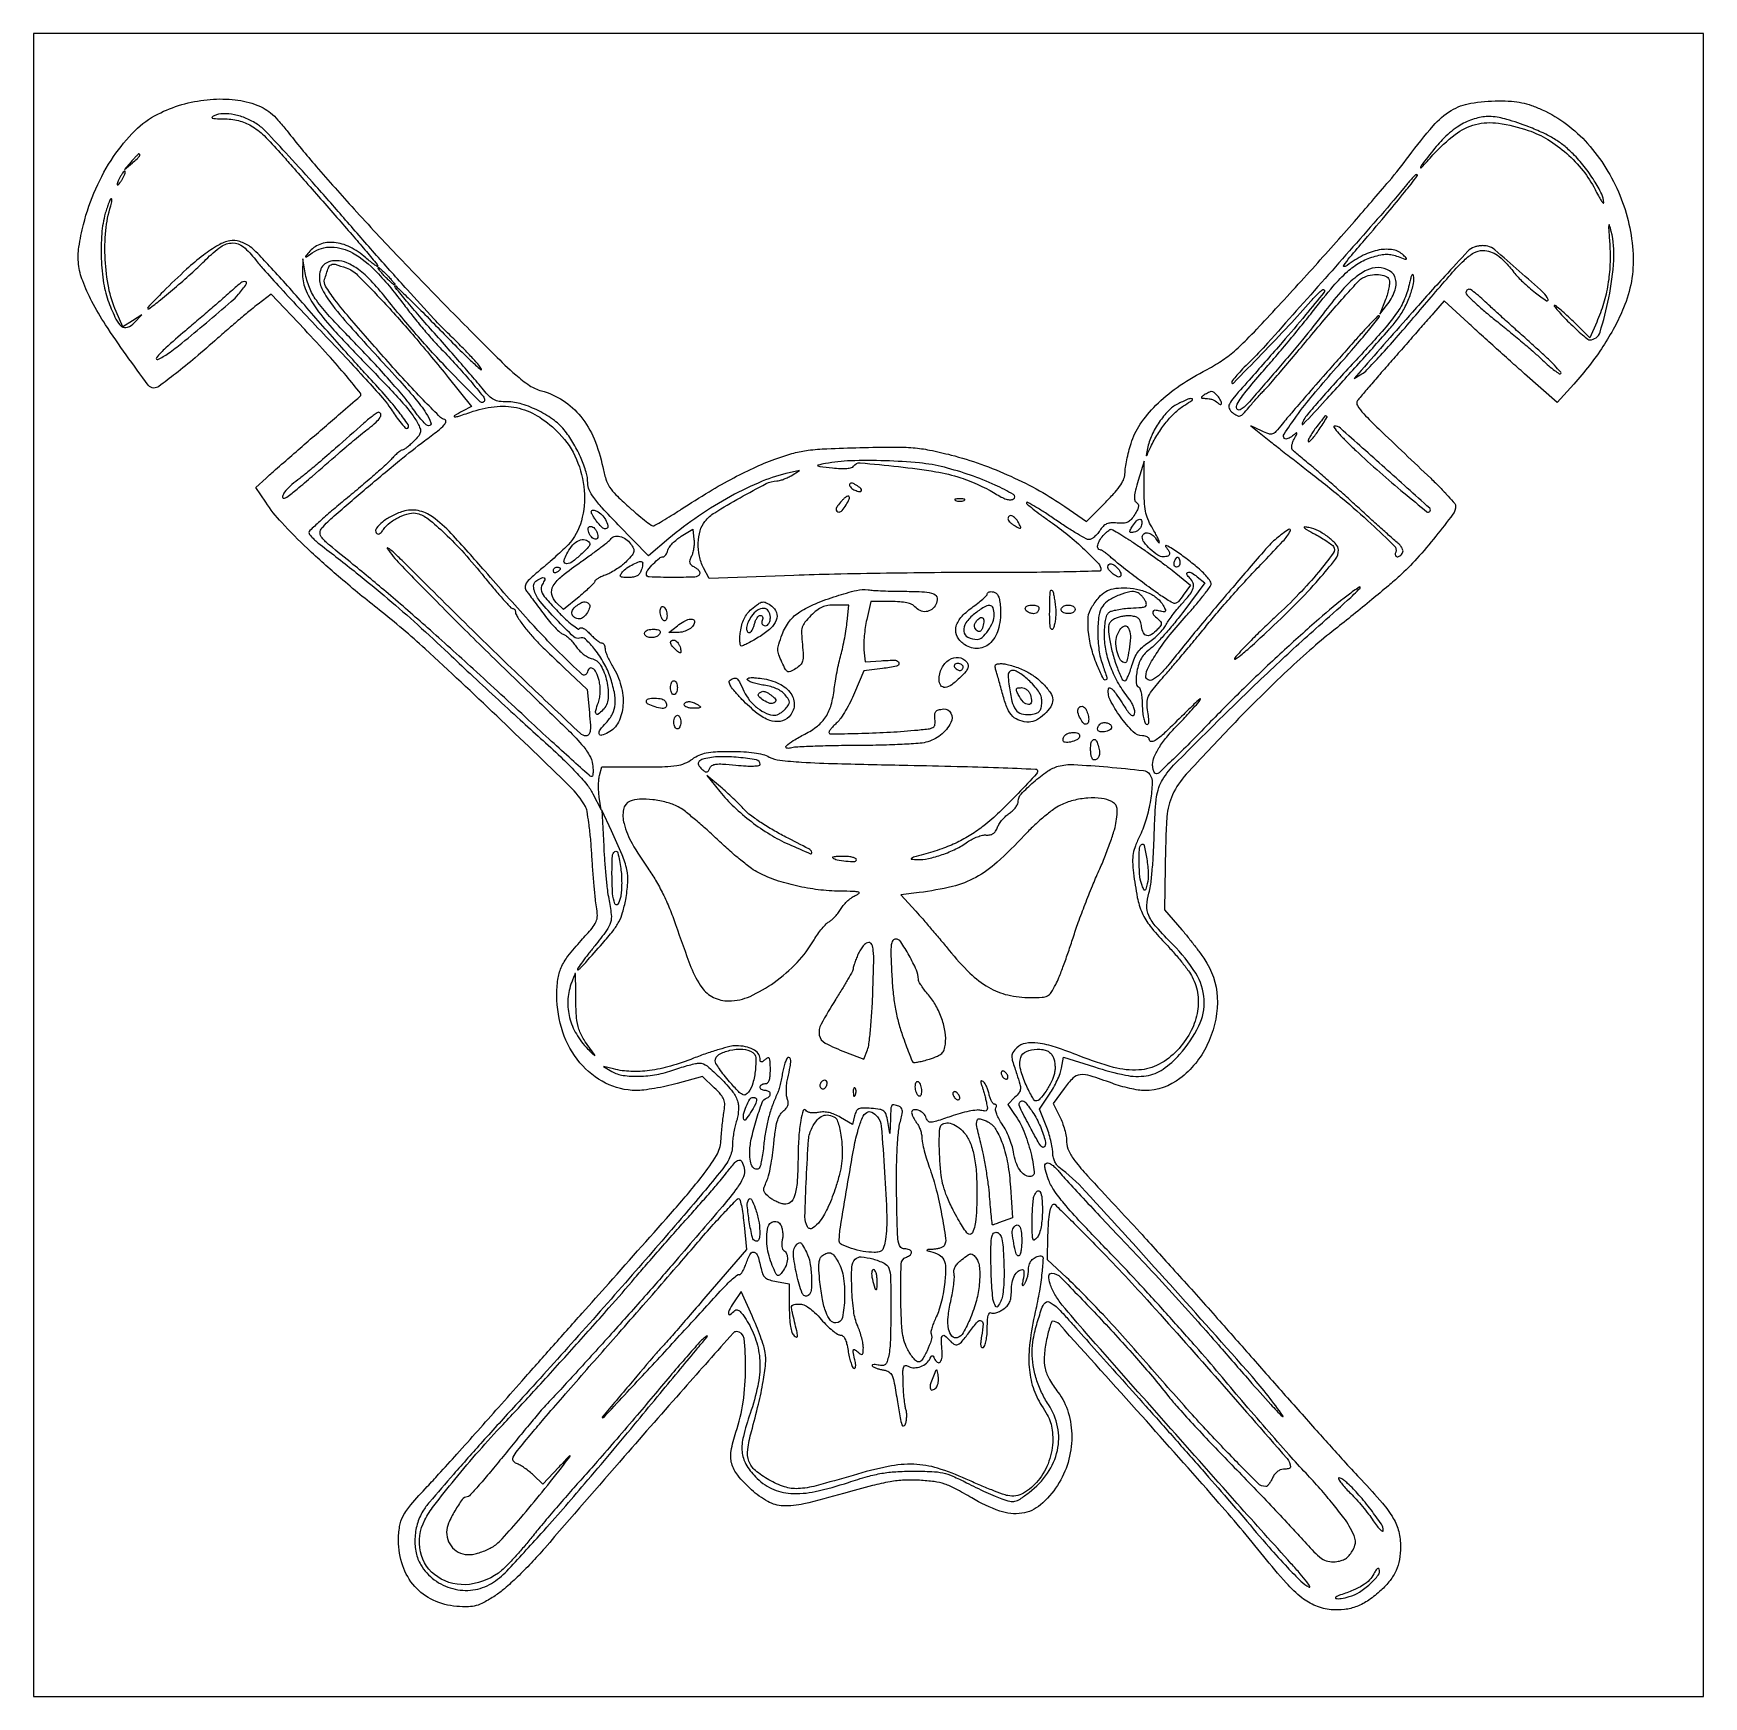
# Model space of a CAD drawing. Extents: x 0 to 485, y 0 to 483.
import ezdxf

# ---------------------------------------------------------------- set-up
doc = ezdxf.new("R2010")
doc.units = 0

msp = doc.modelspace()

# ---------------------------------------------------------------- linework, layer by layer
msp.add_lwpolyline([(0, 241.5), (0, 0), (242.5, 0), (485, 0), (485, 241.5), (485, 483), (242.5, 483), (0, 483)], close=True)
for points in [[(64.221269, 462.440273, -0.04099), (66.721494, 461.352617, -0.049051), (68.854056, 459.92386, -0.039091), (71.010305, 457.847799, -0.015531), (73.643736, 454.690273, 0.012148), (82.128658, 444.375643, 0.006425), (93.121474, 431.980758, 0.005678), (106.206065, 417.927687, 0.004051), (121.159833, 402.480884, 0.001997), (133.898846, 389.636434, 0.01551), (140.051811, 383.852336, 0.034155), (144.080136, 380.756768, 0.081575), (147.507216, 379.209313, -0.08011), (153.796405, 376.391518, -0.077997), (158.947206, 371.718703, -0.070258), (162.816477, 365.235164, -0.049176), (165.330349, 357.093899, 0.025066), (166.237129, 353.562461, 0.068844), (167.328201, 351.238469, 0.054832), (169.148898, 349.014221, 0.011687), (172.805108, 345.595054, 0.006161), (175.268396, 343.451035, 0.009197), (177.478599, 341.643547, 0.004845), (179.375379, 340.179293, 0.163361), (179.909495, 340, 0.129683), (180.469604, 340.147759, 0.003585), (182.66581, 341.414059, 0.007151), (185.233944, 342.969214, 0.004821), (188.121695, 344.813819, -0.008795), (196.226368, 349.90059, -0.013773), (203.387727, 353.956881, -0.015755), (209.926057, 357.166261, -0.020306), (216.12909, 359.674036, -0.021686), (220.81429, 361.12447, -0.032496), (225.016856, 361.940926, -0.021185), (230.425608, 362.399336, -0.004354), (240, 362.720003, -0.004462), (249.915125, 362.877163, -0.022035), (255.496762, 362.669784, -0.029697), (260.253763, 361.996621, -0.012792), (266.5, 360.563481, -0.023361), (275.112345, 357.919811, -0.020277), (283.86596, 354.371705, -0.020487), (292.195824, 350.17588, -0.025633), (299.532798, 345.58788), (305.780637, 341.220329), (311.390319, 346.889162, 0.012798), (314.104195, 349.775805, 0.037121), (315.772019, 351.948189, 0.054949), (316.692769, 353.757397, 0.090489), (317, 355.441105, -0.038406), (317.113896, 356.921707, -0.011949), (317.507893, 359.118745, -0.011868), (318.067122, 361.561259, -0.012817), (318.728998, 363.912108, -0.073534), (321.406832, 369.500095, -0.048438), (325.954469, 375.004687, -0.042863), (332.126354, 380.180405, -0.032474), (339.676917, 384.781036, 0.020674), (344.441835, 387.532405, 0.032636), (348.253728, 390.313135, 0.024848), (352.329999, 394.074033, 0.007164), (358.248417, 400.281036, 0.003256), (371.402777, 414.665421, 0.003912), (383.580077, 428.370864, 0.003934), (393.682381, 440.106737, 0.016526), (399.457122, 447.398462, -0.019141), (406.472677, 456.162407, -0.076782), (411.690519, 460.595009, -0.096726), (417.361722, 462.717327, -0.040837), (425.5, 463.399372, -0.01764), (429.229297, 463.275165, -0.033245), (432.212235, 462.869898, -0.035159), (435.00288, 462.092188, -0.022511), (438.120011, 460.821461, -0.10396), (451.311619, 451.014466, -0.083681), (460.679954, 435.98392, -0.084932), (464.509425, 418.9339, -0.112559), (461.784904, 403.31449, -0.024189), (459.101611, 397.691409, -0.02119), (455.775957, 392.09244, -0.020317), (451.836222, 386.561995, -0.018092), (447.311878, 381.144378), (442.5, 375.788755), (433.036737, 384.144378, -0.001499), (428.906246, 387.813505, -0.001077), (424.313677, 391.935622, -0.001087), (419.959682, 395.877767, -0.002348), (416.63005, 398.934335), (409.686626, 405.36867), (406.593313, 401.799273, -0.001225), (404.852438, 399.80038, -0.000251), (401.764911, 396.276302, -0.000264), (398.172491, 392.184446, -0.000248), (394.5, 388.010013, 0.001325), (390.979504, 383.990932, 0.001842), (387.85, 380.372228, 0.001124), (385.233685, 377.310409, 0.023638), (384.5, 376.360338, 0.301844), (384.465058, 374.906058, 0.048436), (386.294146, 372.54477, 0.01345), (390.686221, 368.129478, 0.000647), (405.75, 353.816578, -0.008345), (408.52724, 351.095196, -0.012265), (410.867489, 348.604857, -0.007639), (412.722706, 346.466125, -0.178643), (412.990387, 345.722894, -0.159901), (412.187685, 343.340452, -0.008559), (407.235655, 336.949471, -0.014452), (401.725252, 330.476341, -0.024374), (396.697851, 325.423484, -0.009188), (393.477155, 322.594098, -0.003039), (388.648744, 318.557169, -0.003025), (383.240203, 314.145548, -0.003431), (378, 309.98275, 0.013353), (371.494529, 304.600883, 0.008491), (364.201303, 298.010148, 0.007683), (356.291925, 290.38365, 0.005952), (347.907617, 281.845977, 0.005822), (334.777867, 267.830712, 0.075262), (330.798146, 261.898491, 0.095669), (329.161062, 255.484659, 0.011842), (328.647273, 241.004794), (328.5, 228.509588), (333.5, 222.669312, -0.008576), (335.582154, 220.151073, -0.007203), (337.703794, 217.413585, -0.00728), (339.569369, 214.856856, -0.019838), (340.789512, 212.978714, -0.139787), (343.805953, 201.579421, -0.109626), (340.784325, 189.095087, -0.115087), (332.949495, 179.505202, -0.165644), (322.659293, 176, -0.039737), (320.839998, 176.144816, -0.015437), (318.357906, 176.621497, -0.015168), (315.688859, 177.305703, -0.01818), (313.225017, 178.115733, 0.01167), (306.911078, 180.283022, 0.103832), (304.003076, 180.575947, 0.167452), (301.850438, 179.566849, 0.043202), (299.301521, 176.626831), (296.103042, 172.220774), (298.051521, 168.398945, -0.030446), (298.801096, 166.677178, -0.021337), (299.440627, 164.660327, -0.021608), (299.888527, 162.668476, -0.041394), (300.044229, 161.038558, 0.109615), (300.640868, 158.500177, 0.050847), (302.422677, 155.599326, 0.022681), (306.059494, 151.262054, 0.003013), (314.208487, 142.5, -0.00414), (321.297365, 134.843303, -0.001434), (331.402819, 123.681335, -0.001425), (342.466167, 111.319982, -0.001657), (352.914258, 99.500289, 0.001088), (362.924118, 88.15039, 0.001198), (372.670064, 77.201059, 0.001114), (381.041924, 67.882593, 0.006082), (385.643406, 62.906759, -0.011135), (391.717991, 56.20333, -0.046158), (394.89645, 51.767166, -0.072106), (396.466156, 47.898968, -0.060457), (397, 43.5, -0.044385), (396.670908, 39.800045, -0.061015), (395.687238, 36.612226, -0.059821), (393.944858, 33.709974, -0.040612), (391.339276, 30.864162, -0.037199), (387.78627, 28.026679, -0.057194), (384.308537, 26.192775, -0.062093), (380.728545, 25.290156, -0.054742), (376.876553, 25.23784, -0.072864), (372.389855, 26.341821, -0.070425), (368.350708, 28.694083, -0.044448), (363.79658, 32.994988, -0.011549), (357.282394, 40.696787, 0.010039), (343.376615, 57.238791, 0.003117), (321.824453, 81.548506, 0.000403), (297.925218, 108.126305, 0.212517), (295.962468, 109, 0.314482), (295.63932, 108.774445, 0.011407), (295.127268, 107.275724, 0.017246), (294.598738, 105.380199, 0.010795), (294.105383, 103.130124, 0.033142), (293.534012, 98.690574, 0.072474), (293.81752, 95.280976, 0.072665), (295.061446, 92.099625, 0.033463), (297.522038, 88.382219, -0.091409), (300.522535, 82.464957, -0.073291), (301.52558, 75.381093, -0.070349), (300.443819, 68.030877, -0.072292), (297.369023, 61.342767, -0.07145), (292.419581, 55.675821, -0.142294), (287.044998, 53.22696, -0.123243), (280.646514, 53.871583, -0.046985), (272.479091, 57.712235, 0.010969), (267.752887, 60.365332, 0.041186), (264.632472, 61.711407, 0.04831), (261.590153, 62.418576, 0.019274), (257.323264, 62.817835, 0.02537), (252.876222, 62.835745, 0.031485), (248.764143, 62.383037, 0.021046), (243.617613, 61.260859, 0.005114), (235.226336, 58.965593, -0.010919), (223.729709, 55.963934, -0.068991), (217.719858, 55.386503, -0.117352), (213.27397, 56.64385, -0.058934), (208.521141, 60.087278, -0.032724), (204.520738, 64.290682, -0.108237), (202.76751, 67.661626, -0.111843), (202.613692, 71.39279, -0.036187), (204.010668, 76.776091, 0.046319), (206.093512, 85.526817, 0.034146), (206.818767, 95.466819, 0.02966), (206.34944, 104.032916, 0.381194), (204.144197, 106, 0.214463), (203.201662, 105.576231, 0.000258), (188.872345, 89.409799, 0.001955), (171.59532, 69.743053, 0.000819), (148.47757, 43.131287, -0.010939), (144.526786, 38.765092, -0.011933), (140.499031, 34.703667, -0.012509), (136.820336, 31.340112, -0.036316), (134.063754, 29.274568, -0.015678), (130.784992, 27.313155, -0.059758), (128.58266, 26.412043, -0.064801), (126.320615, 26.094228, -0.020596), (122.911524, 26.200019, -0.091688), (116.120039, 27.970919, -0.102661), (110.715591, 32.016175, -0.099411), (107.247689, 37.996789, -0.080862), (106.021962, 45.315741, -0.04137), (106.34061, 49.385704, -0.082517), (107.370707, 52.437922, -0.055618), (109.608507, 55.700011, -0.010851), (114.39076, 61, 0.004648), (117.675608, 64.550901, 0.001149), (122.995838, 70.4375, 0.001175), (129.056421, 77.20625, 0.001177), (135.082042, 84, -0.00054), (141.906532, 91.714236, -0.000276), (150.487707, 101.382349, -0.000274), (159.340531, 111.334435, -0.000412), (167.073615, 120.00374, 0.001551), (186.205477, 141.550409, 0.014007), (194.276117, 151.230208, 0.031717), (198.350656, 157.140608, 0.122178), (199.646241, 161.373777, -0.008093), (199.777399, 163.243379, -0.00483), (199.99087, 165.462922, -0.004834), (200.246305, 167.67021, -0.008349), (200.507105, 169.5, 0.029291), (200.744506, 171.873041, 0.101634), (200.497856, 173.387653, 0.090029), (199.656097, 174.7806, 0.020101), (197.72735, 176.796344), (194.309156, 180.092687), (186.924678, 178.046344, -0.013837), (183.76607, 177.264475, -0.011637), (180.38161, 176.607565, -0.011801), (177.262335, 176.152585, -0.031535), (175.020099, 176.021962, -0.11651), (166.175297, 178.156768, -0.101732), (158.708889, 184.091205, -0.093341), (153.726388, 192.992146, -0.081221), (152, 203.549735, -0.031456), (152.297521, 208.274207, -0.0725), (153.246525, 211.696158, -0.061999), (155.233688, 215.017906, -0.018239), (159.063848, 219.570503, 0.008744), (162.214106, 223.173807, 0.068801), (163.398191, 225.047666, 0.111121), (163.762007, 226.799006, 0.038443), (163.519796, 229.385859, -0.016596), (163.203307, 231.681214, -0.003587), (162.816604, 235.669596, -0.003739), (162.436415, 240.295519, -0.003567), (162.118895, 245, 0.00815), (161.769859, 249.550227, 0.010551), (161.293826, 253.709375, 0.008467), (160.766306, 257.15329, 0.087571), (160.284428, 258.5, 0.070388), (155.709186, 264.40898, 0.002401), (134.535666, 284.800445, 0.00474), (113.770418, 304.234795, 0.018931), (100.5, 315.525423, -0.009307), (89.189853, 324.779017, -0.013567), (79.60527, 333.381776, -0.015264), (72.096178, 340.947041, -0.042518), (67.475289, 346.825842), (64.633847, 351.151685), (67.566924, 353.864151, -0.007348), (70.300108, 356.31824, -0.000331), (79.832357, 364.616298, -0.000583), (89.152363, 372.699689, -0.002323), (94.898179, 377.624908, 0.406245), (94.981217, 378.496041, 0.004505), (90.872471, 383.517812, 0.010201), (85.602785, 389.58528, 0.005256), (78.774864, 396.972698), (69.049727, 407.275307), (65.274864, 404.412996, 0.010439), (63.302991, 402.851923, 0.002855), (60.258866, 400.307459, 0.002885), (56.839713, 397.382206, 0.003002), (53.5, 394.456114, -0.006036), (46.989749, 388.821593, -0.009575), (41.266675, 384.172756, -0.005406), (36.428764, 380.477881, -0.161744), (34.990134, 380, -0.238078), (33.350033, 380.827867, -0.003684), (26.954357, 389.627016, -0.010323), (20.960883, 398.378147, -0.024828), (16.98961, 405.152695, -0.028838), (14.305491, 411.116526, -0.06406), (13.136301, 415.950675, -0.063078), (13.219781, 420.96991, -0.027235), (14.531591, 427.539901, -0.041229), (18.117785, 437.876637, -0.044249), (23.285249, 447.228763, -0.048015), (29.478129, 454.744605, -0.079322), (36.122574, 459.562113, -0.04644), (43.073512, 462.307914, -0.045362), (50.46679, 463.750778, -0.047069), (57.712173, 463.808791, -0.060658)], [(52.5, 459.090282, 0.084028), (51.884406, 458.691862, 0.570344), (51.944004, 458.409387, 0.073212), (52.852218, 458.244081, 0.006797), (55.138511, 458.1977, -0.055973), (59.547786, 457.672656, -0.076996), (63.242346, 456.179684, -0.058972), (66.978287, 453.306857, -0.020239), (71.67288, 448.337601, 0.000599), (74.665823, 444.909358, 0.000195), (79.092971, 439.854548, 0.000195), (84.015542, 434.242907, 0.000219), (88.75, 428.854714, -0.002303), (93.062685, 423.905088, -0.003682), (96.695312, 419.633799, -0.000823), (99.84132, 415.86643, -0.175292), (100, 415.427721, -0.581317), (99.827855, 415.329691, -0.018004), (98.979904, 415.874975, -0.018555), (97.860153, 416.716696, -0.00971), (96.527334, 417.841856, 0.063036), (91.942811, 420.942279, 0.093986), (87.305027, 422.282437, 0.114457), (83.16637, 421.724336, 0.133146), (79.958903, 419.4019, 0.003099), (79.004982, 418.205638, 0.591082), (79.054013, 418.089897, 0.176738), (79.297357, 418.151371, 0.001411), (80.972506, 419.297724, -0.158527), (86.555734, 420.954815, -0.123216), (92.695543, 419.248183, -0.075993), (99.63834, 413.770185, -0.027768), (107.680082, 404.136412, 0.008597), (110.227086, 400.835877, 0.006147), (113.184364, 397.228783, 0.006209), (116.088139, 393.860267, 0.013219), (118.433153, 391.34455, -0.009337), (122.737594, 386.798063, -0.009122), (126.903461, 382.059221, -0.003876), (130.601678, 377.625043, -0.173561), (131, 376.512111, -0.66378), (129.777344, 375.996918, -0.007586), (121.391481, 384.432969, -0.012481), (111.801004, 394.888263, -0.010765), (102.246703, 406.32887, 0.020215), (98.05458, 411.1601, 0.043691), (94.385426, 414.432842, 0.058692), (91.061859, 416.352498, 0.101613), (87.95, 416.996262, 0.074962), (85.812482, 416.677188, 0.123317), (84.256075, 415.73741, 0.123833), (83.330439, 414.178303, 0.075959), (83.035435, 412.05, 0.12096), (83.95476, 408.518169, 0.041173), (86.870399, 404.045517, 0.018689), (92.700911, 397.086225, 0.002436), (105.74139, 382.793492, -0.011163), (110.762838, 377.093149, -0.029789), (113.998282, 372.750129, -0.055556), (115.424029, 369.9414, -0.530094), (114.77568, 369.025785, -0.186848), (114.096786, 369.304568, -0.018809), (112.851218, 370.57861, -0.021561), (111.44329, 372.272833, -0.015515), (110.0157, 374.275785, 0.027595), (107.926234, 377.06246, 0.005941), (103.990598, 381.637262, 0.006185), (99.298434, 386.831192, 0.00587), (94.397562, 392, -0.004727), (85.990489, 400.826203, -0.032007), (82.164277, 405.484532, -0.061637), (80.134494, 409.195395, -0.052325), (78.929941, 413.5), (78.250333, 417.5), (78.125167, 413.445781, 0.1034), (78.928332, 408.908618, 0.054988), (81.630266, 403.856861, 0.033935), (86.718002, 397.419788, 0.009542), (95.505535, 388.095587, -0.002577), (103.094338, 380.264796, -0.012122), (107.319624, 375.640207, -0.02108), (109.985449, 372.302259, -0.036872), (111.857979, 369.302527, -0.054925), (112.358821, 368.028635, -0.13857), (112.348423, 367.04132, -0.102612), (111.804672, 366.02293, -0.022621), (110.461618, 364.552527, -0.014317), (109.426421, 363.574975, -0.018963), (108.427054, 362.749805, -0.016564), (107.562182, 362.133455, -0.147567), (107.119843, 362, 0.15893), (106.682026, 361.857229, 0.01718), (105.833579, 361.192187, 0.019723), (104.857273, 360.30323, 0.014673), (103.849375, 359.25, -0.025743), (102.294044, 357.695103, -0.003771), (98.958565, 354.732621, -0.004253), (94.956555, 351.291426, -0.003639), (90.684077, 347.733391, 0.004919), (86.588937, 344.305238, 0.007681), (83.138448, 341.265625, 0.003), (80.256671, 338.615556, 0.208249), (80, 338.026023, 0.170428), (80.176407, 337.523515, 0.020829), (80.954688, 336.630539, 0.022754), (82.005314, 335.618347, 0.016939), (83.25, 334.596505, -0.00518), (93.750859, 326.381283, -0.007241), (102.952645, 318.806523, -0.007552), (111.621319, 311.229488, -0.006516), (120.5, 303.016994, 0.002071), (126.788776, 297.09547, 0.001326), (134.139292, 290.267821, 0.001332), (141.37537, 283.61778, 0.002492), (147.272059, 278.281257, -0.006874), (153.118894, 272.895881, -0.014189), (157.508615, 268.496797, -0.017598), (160.661114, 264.907963, -0.051956), (162.46254, 262.168881), (164.880961, 257.5), (164.318448, 261.195714, -0.023126), (164.149932, 262.797744, -0.017784), (164.109491, 264.556133, -0.018102), (164.190014, 266.205893, -0.040255), (164.397019, 267.445714), (165.038104, 270), (176.614682, 270, 0.00518), (183.384437, 270.070141, 0.032723), (186.818592, 270.366709, 0.061809), (189.149912, 271.024564, 0.055332), (191.34563, 272.25, -0.047118), (193.349863, 273.412039, -0.05812), (195.40212, 274.081113, -0.039421), (198.117244, 274.409171, -0.010361), (202.5, 274.5, -0.012947), (206.263598, 274.402527, -0.02351), (209.326037, 274.098974, -0.02887), (211.789082, 273.590616, -0.053666), (213.689613, 272.85677, 0.090395), (216.737239, 271.929301, 0.014006), (223.049576, 271.378038, 0.008448), (233.487451, 270.937255, 0.001342), (253.962712, 270.473903, -0.001548), (268.208539, 270.145632, -0.002541), (280.265666, 269.769114, -0.00031), (290.983616, 269.373237, -0.249939), (291.430001, 269.113262, -0.336813), (291.324183, 268.016487, -0.003809), (285.952571, 262.29143, -0.01145), (280.504485, 256.828889, -0.024367), (276, 252.917028, -0.026427), (272.18288, 250.229038, -0.028689), (268.204003, 248.038124, -0.026671), (263.751415, 246.194109, -0.017932), (258.496454, 244.548678, 0.002787), (255.567309, 243.728034, 0.096131), (254.930949, 243.404458, 0.682593), (254.997466, 243.180886, 0.013778), (256.624273, 243.089417, 0.060135), (259.904979, 243.390483, 0.030833), (263.888354, 244.507004, 0.030202), (267.8885, 246.17619, 0.040791), (271.254808, 248.18144, -0.034844), (272.622252, 249.018166, -0.030919), (274.147387, 249.694937, -0.032229), (275.599944, 250.130593, -0.077536), (276.716863, 250.211361, 0.066365), (277.839509, 250.267496, 0.105304), (278.725592, 250.63414, 0.098753), (279.423102, 251.350934, 0.052943), (279.98349, 252.456575, -0.054376), (280.522016, 253.511594, -0.03033), (281.38584, 254.668769, -0.029902), (282.413117, 255.745966, -0.042347), (283.455365, 256.562711, 0.045795), (284.428862, 257.336453, 0.044881), (285.252514, 258.279343, 0.04852), (285.818373, 259.242158, 0.109022), (286, 260.065238, -0.193239), (286.820037, 262.107823, -0.022557), (290.448349, 265.571193, -0.027118), (294.500596, 268.734485, -0.086462), (297.600727, 270.179219, -0.078743), (302.089251, 270.658803, -0.009577), (312.005043, 269.964826, -0.005311), (322.327331, 268.932803, -0.218885), (324.204342, 267.804489, -0.163854), (324.902887, 265.316857, -0.027108), (324.372171, 260.293873, -0.030171), (323.150338, 254.824655, -0.043058), (321.370054, 250.182148, 0.018652), (320.007416, 247.088904, 0.05148), (319.36214, 244.799917, 0.052505), (319.20469, 242.453104, 0.020027), (319.460251, 239.182148, 0.017556), (320.553023, 232.101742, 0.057701), (321.964322, 227.595507, 0.063017), (324.297359, 223.744173, 0.023869), (328.443664, 219, -0.011022), (330.970293, 216.254659, -0.010788), (333.392094, 213.38125, -0.010732), (335.407355, 210.769979, -0.03946), (336.509504, 209, -0.087464), (338.127334, 203.835425, -0.083002), (337.92608, 198.32937, -0.076611), (335.883628, 192.82113, -0.060135), (332.135838, 187.660724, -0.08446), (326.869276, 183.623573, -0.107104), (320.979588, 181.98022, -0.080404), (313.667493, 182.726843, -0.030265), (303.87999, 186, 0.016073), (296.784565, 188.59887, 0.046804), (291.702633, 189.764225, 0.074061), (288.057738, 189.705993, 0.156656), (285.571429, 188.428571, 0.046792), (284.459052, 187.085942, 0.150674), (284.120931, 185.990052, 0.07586), (284.350408, 184.484525, 0.006427), (285.570112, 180.748251, -0.010892), (286.488335, 177.847969, -0.091506), (286.62799, 176.487952, -0.140039), (286.228336, 175.42115, -0.037188), (285.030339, 174.030339), (282.920454, 171.920454), (284.935321, 169.090833, -0.059004), (287.588501, 164.244655, -0.034996), (289.619751, 157.969894, -0.032051), (290.634799, 152.360784, -0.448295), (289.422084, 151, -0.153643), (287.823407, 151.503127, -0.09253), (286.41835, 152.933532, -0.069215), (285.309273, 155.207883, -0.039592), (284.592698, 158.182889, 0.035489), (284.146608, 160.103935, 0.02117), (283.360449, 162.316162, 0.021133), (282.385477, 164.464428, 0.034047), (281.358851, 166.19128, -0.023726), (280.430312, 167.682258, -0.032493), (279.750498, 169.109246, -0.03393), (279.364638, 170.306443, -0.202067), (279.463709, 170.94128, 0.069671), (279.641969, 171.346473, 0.144336), (279.63808, 171.689001, 0.189996), (279.457939, 171.914721, 0.131174), (279.138472, 172, -0.2226), (278.71721, 172.197323, -0.048495), (278.253842, 172.877881, -0.041779), (277.825461, 173.84403, -0.029416), (277.502519, 174.988532, 0.027442), (277.170813, 176.182083, 0.029884), (276.717873, 177.297615, 0.031267), (276.218093, 178.1954, 0.112154), (275.753125, 178.652577, 0.094303), (275.331394, 178.813984, 0.385161), (275.118184, 178.680957, 0.141026), (275.119285, 178.245185, 0.021546), (275.400092, 177.414045, -0.017527), (275.725257, 176.476519, -0.007584), (276.094974, 175.208155, -0.007494), (276.447909, 173.845729, -0.009863), (276.726543, 172.59244, -0.016075), (277.010849, 170.904749, -0.182822), (276.861365, 170.257304, -0.280049), (276.363427, 170.025234, -0.036466), (275.161399, 170.247542, 0.09549), (273.930858, 170.328104, 0.018), (271.696506, 169.965179, 0.01865), (269.080588, 169.340757, 0.016139), (266.387449, 168.496183, -0.004699), (262.240226, 167.090622, -0.061924), (260.654191, 166.779541, -0.214442), (259.819308, 167.08666, -0.135836), (259.290108, 167.998626, 0.145739), (258.489924, 169.317874, 0.091476), (256.943811, 170.273676, 0.146838), (255.60072, 170.380886, 0.361167), (255.031803, 169.65638, 0.080858), (255.141711, 169.081366, 0.025193), (255.485547, 168.26948, 0.024449), (255.967523, 167.386947, 0.024707), (256.531803, 166.55887, -0.049634), (257.094311, 165.638041, -0.031432), (257.568717, 164.471819, -0.031427), (257.893308, 163.254926, -0.049499), (258, 162.179856, 0.053399), (258.144176, 160.833723, 0.011041), (258.700933, 158.513185, 0.011487), (259.472702, 155.834615, 0.010601), (260.386156, 153.120986, -0.025875), (262.179735, 147.200701, -0.015207), (263.736996, 139.966097, -0.008825), (264.888111, 133.008255, -0.176778), (264.460075, 130.935399, -0.138616), (264.058019, 130.566998, -0.038794), (263.261309, 130.240698, -0.035963), (262.263477, 129.997277, -0.031085), (261.190983, 129.883999, 0.004425), (259.772142, 129.810251, 0.166643), (259.479426, 129.689575, 0.591811), (259.512507, 129.54111, 0.010445), (260.5, 129.27639, -0.063722), (263.031905, 128.299315, -0.161401), (264.367287, 126.880701, -0.110431), (264.873272, 124.565569, -0.022082), (264.665094, 120.316495, -0.020992), (264.302959, 117.65213, -0.016475), (263.695078, 114.80035, -0.016769), (262.952167, 112.182304, -0.038789), (262.180313, 110.291512, 0.019301), (261.482137, 108.755059, 0.023903), (260.958003, 107.27391, 0.023289), (260.642544, 106.016203, 0.136448), (260.69112, 105.343074, -0.164759), (260.72231, 103.473086, -0.035131), (259.498587, 100.410509, -0.032512), (257.927389, 97.636661, -0.335598), (256.764226, 97.221475, -0.124064), (256.165664, 97.58977, -0.026717), (255.35776, 98.512931, -0.026343), (254.513735, 99.713326, -0.022493), (253.751554, 101.059551, -0.096921), (252.306515, 106.143162, -0.018564), (251.857577, 115.772669, -0.012112), (252.001854, 125.547326, -0.299885), (253.5, 127.638374, 0.083382), (254.663824, 128.324642, 0.27683), (254.941385, 129.131041, 0.266662), (254.360231, 129.780651, 0.080112), (253, 130, -0.198266), (251.899766, 130.454129, -0.146551), (251.265262, 131.624305, -0.042151), (250.952877, 134.181108, -0.003647), (250.755562, 140.75, -0.004992), (250.630032, 150.595123, -0.011146), (250.776219, 158.081052, -0.014097), (251.172267, 163.728864, -0.042826), (251.875242, 167.510335, 0.019188), (252.283182, 169.244557, 0.083614), (252.31032, 170.295458, 0.150501), (251.992549, 170.970829, 0.116991), (251.318617, 171.43123, 0.038113), (249.890173, 171.857837, 0.308667), (249.289125, 171.614455, 0.133211), (249.001343, 170.752994, 0.006645), (248.868359, 167.75), (248.736718, 163.5), (248.118359, 167, 0.030068), (247.624222, 169.063982, 0.153402), (246.966445, 170.026412, 0.130053), (245.816871, 170.523559, 0.01928), (243.283077, 170.805882, 0.016319), (240.847236, 170.902817, 0.107402), (239.659637, 170.653603, 0.170149), (238.953273, 169.985056, 0.057544), (238.446025, 168.640969), (237.825895, 166.170175), (234.379753, 168.203449, 0.031776), (232.672037, 169.069865, 0.045696), (231.060706, 169.5943, 0.05053), (229.515309, 169.78433, 0.054748), (228.005579, 169.651116, -0.035246), (226.743402, 169.490039, -0.056543), (225.660761, 169.551271, -0.071523), (224.828129, 169.820069, -0.13978), (224.314052, 170.282755, 0.6316), (223.55603, 170.194374, 0.039768), (222.826859, 167.321576, 0.02516), (222.270227, 162.65682, 0.014475), (222.046624, 157, -0.010806), (221.82137, 150.000206, -0.048958), (221.205307, 145.96813, -0.106145), (220.125052, 143.792998, -0.228439), (218.479942, 143, -0.064787), (217.447621, 143.134325, -0.032749), (216.202048, 143.552992, -0.031868), (214.952578, 144.16188, -0.040897), (213.896745, 144.882527, -0.028593), (212.598684, 146.062615, -0.14428), (212.143181, 146.918212, -0.13672), (212.211773, 147.908942, -0.024713), (212.920851, 149.632527, 0.050101), (213.489073, 151.240962, 0.012266), (214.088839, 153.988228, 0.012443), (214.623049, 157.186064, 0.01213), (215.002739, 160.433781, -0.010545), (215.459752, 164.453302, -0.035769), (215.99874, 167.035106, -0.056649), (216.714396, 168.773698, -0.096919), (217.717995, 169.972729, 0.047804), (218.599875, 170.838523, 0.095926), (219.072578, 171.687986, 0.104224), (219.172666, 172.603993, 0.063949), (218.927774, 173.666208, -0.068598), (218.691854, 174.734597, -0.025376), (218.646123, 176.278696, -0.024582), (218.766696, 177.991295, -0.02714), (219.053772, 179.62726, 0.009064), (219.748266, 182.888036, 0.046562), (219.930177, 184.725776, 0.181233), (219.657523, 185.465894, 0.368668), (219.087012, 185.553777, 0.152206), (218.691265, 185.098101, 0.02125), (218.233461, 183.919668, 0.022686), (217.802284, 182.435213, 0.017489), (217.463374, 180.783215, -0.009963), (217.136802, 179.060013, -0.010127), (216.743421, 177.360591, -0.009953), (216.342385, 175.898075, -0.040527), (216.010406, 175.038455, 0.025122), (214.619269, 171.741896, 0.022331), (213.50367, 168.19135, 0.02128), (212.663271, 164.383704, 0.018222), (212.097372, 160.316172, -0.008895), (211.806891, 157.898781, -0.012472), (211.45551, 155.753116, -0.00881), (211.08963, 153.992399, -0.141659), (210.79937, 153.466036, -0.24785), (209.806149, 153.159351, -0.206416), (208.878963, 153.784906, -0.098302), (208.219478, 155.464369, -0.04558), (208.014728, 157.809017, -0.052498), (208.457319, 161.857527, -0.02035), (209.879096, 167.323321, -0.013013), (211.626437, 172.57494, -0.229354), (212.874337, 173.791446, 0.123893), (213.730555, 174.338181, 0.235168), (213.961963, 175.102351, 0.232919), (213.491712, 175.753344, 0.122493), (212.5, 176, -0.064853), (211.926543, 176.074694, -0.082425), (211.440625, 176.29375, -0.098894), (211.115568, 176.618646, -0.148195), (211, 177, -0.148195), (211.115568, 177.381354, -0.098894), (211.440625, 177.70625, -0.082425), (211.926543, 177.925306, -0.064853), (212.5, 178, 0.179562), (213.188068, 178.255334, 0.128488), (213.659035, 178.937074, 0.068081), (213.924514, 180.164439, 0.019269), (214, 182.122445, 0.008962), (213.958322, 184.447532, 0.111629), (213.734529, 185.294976, 0.382757), (213.286392, 185.463229, 0.080368), (212.5, 185, -0.020233), (211.690166, 184.381462, -0.212152), (211.290181, 184.303001, -0.308772), (211.058718, 184.552747, -0.03713), (211, 185.342372, 0.179699), (210.474175, 186.758194, 0.094389), (208.983811, 187.942267, 0.072148), (206.736303, 188.735026, 0.048803), (204.028042, 189, 0.060706), (202.281565, 188.787174, 0.011063), (199.130124, 187.933114, 0.011759), (195.466826, 186.75848, 0.010433), (191.712301, 185.368048, -0.024031), (184.987181, 183.083387, -0.036579), (178.951727, 181.82024, -0.041903), (173.490769, 181.550097, -0.05335), (168.5, 182.258131), (165.5, 183.016262), (168, 181.543566, 0.098103), (171.239046, 180.409557, 0.041659), (175.850738, 180.142156, 0.03885), (181.010495, 180.675567, 0.039413), (186, 182, -0.008958), (188.239803, 182.743068, -0.01004), (190.421628, 183.375977, -0.00941), (192.296128, 183.841527, -0.051738), (193.328947, 183.967354, -0.180428), (195.629262, 183.1558, -0.023369), (199.534137, 179.569375, -0.026544), (203.107462, 175.560971, -0.107687), (204.552088, 172.648488, -0.053134), (204.724894, 171.419884, -0.027742), (204.691001, 169.872655, -0.027247), (204.478753, 168.27226, -0.037291), (204.103978, 166.868427, 0.02711), (203.680623, 165.402911, 0.015716), (203.324294, 163.604348, 0.01568), (203.079666, 161.773097, 0.025366), (203, 160.203769, -0.056244), (202.786101, 158.308269, -0.052435), (202.154106, 156.460233, -0.042389), (201.017077, 154.469821, -0.020396), (199.25, 152.118743, -0.006133), (188.143335, 138.867415, -0.002602), (172.946364, 121.366294, -0.002535), (156.201745, 102.478426, -0.002902), (140, 84.59842, 0.00243), (130.439371, 74.067463, 0.003381), (121.989829, 64.540207, 0.002081), (114.972352, 56.451363, 0.043056), (113.093034, 53.843125, 0.065154), (111.45233, 50.04941, 0.060136), (110.784399, 45.855522, 0.062139), (111.13861, 41.76179, 0.08096), (112.503688, 38.263044, 0.099819), (116.413794, 33.916097, 0.095831), (121.757568, 31.346634, 0.096887), (127.623263, 30.971031, 0.104669), (133.02294, 32.867757, 0.0677), (137.44329, 36.453846, 0.005599), (147.48118, 47.384875, 0.006695), (160.061523, 61.77945, 0.003517), (175.334273, 79.992324, -0.000174), (181.982016, 88.028318, -0.000244), (187.925997, 95.201356, -0.000144), (192.942405, 101.245473, -0.003285), (194.393568, 102.969739, 0.00245), (195.556673, 104.347064, 0.119506), (195.714684, 104.667202, 0.692157), (195.612488, 104.734233, 0.006646), (194.622746, 103.991683, 0.046419), (193.429092, 102.8803, 0.002124), (189.735878, 98.703736, 0.003524), (185.403418, 93.691277, 0.002518), (180.622746, 88.023237, -0.002222), (175.316603, 81.724644, -0.001641), (169.390059, 74.79892, -0.001658), (163.745828, 68.290515, -0.003717), (159.407243, 63.394986, 0.003293), (155.518006, 59.01399, 0.00257), (151.348995, 54.205457, 0.002598), (147.512162, 49.686538, 0.006326), (144.743462, 46.305135, -0.007953), (142.380819, 43.438724, -0.007563), (139.888993, 40.599848, -0.007533), (137.611013, 38.157439, -0.026417), (136.04075, 36.687743, -0.144993), (126.662052, 32.594432, -0.177264), (117.396934, 34.737771, -0.198898), (112.398522, 42.04538, -0.172578), (113.651282, 51.29966, -0.045462), (116.288578, 55.439638, -0.007028), (122.35451, 63.0629, -0.008213), (129.417038, 71.403681, -0.009748), (136.365579, 79.036233, 0.004113), (145.257839, 88.585415, 0.002048), (156.371124, 100.818525, 0.002017), (167.13251, 112.859541, 0.005372), (174.685204, 121.565894, -0.002595), (178.035041, 125.471009, -0.001393), (182.207061, 130.256813, -0.001387), (186.489351, 135.114319, -0.002173), (190.201666, 139.265324, 0.002835), (193.600437, 143.075864, 0.002917), (196.923459, 146.888877, 0.00282), (199.766631, 150.22787, 0.012371), (201.385151, 152.25, -0.013919), (203.650153, 155.061937, -0.160005), (204.846349, 155.791316, -0.349776), (205.715813, 155.379102, -0.052355), (206.427726, 153.431939, -0.16504), (206.226834, 150.964147, -0.05723), (204.419584, 147.827334, -0.017222), (200.081964, 142.368776, -0.001047), (186.516504, 126.522439, -0.003546), (178.036849, 116.799286, -0.002111), (167.809023, 105.336043, -0.002111), (157.483827, 93.958518, -0.003543), (148.703069, 84.5, 0.013126), (147.077359, 82.680077, 0.00197), (143.925473, 78.929688, 0.002212), (140.239511, 74.468591, 0.001907), (136.40576, 69.75, -0.004489), (132.70769, 65.246115, -0.007057), (129.442486, 61.451563, -0.002527), (126.587774, 58.259876, -0.212102), (126.002714, 58, 0.239611), (124.547058, 57.259926, 0.02489), (122.376443, 53.949151, 0.029864), (120.534231, 50.330016, 0.103145), (120, 47.767865, 0.103582), (120.586368, 44.967794, 0.112792), (122.239501, 42.735795, 0.113228), (124.692149, 41.449002, 0.105023), (127.5318, 41.311447, 0.031936), (128.996215, 41.646192, 0.019751), (130.668144, 42.215268, 0.019785), (132.281785, 42.911113, 0.033348), (133.565335, 43.634766, 0.06415), (136.089914, 45.796667, 0.005984), (141.519624, 51.955791, 0.007735), (147.732116, 59.405275, 0.006462), (154.101941, 67.5, 0.001808), (155.893817, 69.85627, 0.815974), (155.818878, 69.941325, 0.072709), (155.36473, 69.584886, 0.000733), (152.53956, 66.604873), (147.912398, 61.709746), (145.206199, 64.297531, 0.02165), (144.007687, 65.348158, 0.017823), (142.644241, 66.36501, 0.018188), (141.32345, 67.209343, 0.044846), (140.284834, 67.701845, -0.178304), (139.364529, 68.486581, -0.249909), (139.341165, 69.545745, -0.053392), (140.571529, 71.446768, -0.003501), (144.733548, 76.509186, -0.003758), (148.254672, 80.667505, -0.001103), (153.723033, 86.999574, -0.001108), (159.907181, 94.096809, -0.001189), (165.978261, 101, 0.001061), (172.420019, 108.320889, 0.000717), (179.738141, 116.697606, 0.000722), (186.79035, 124.816964, 0.001438), (192.345192, 131.268446, -0.004731), (196.920821, 136.512413, -0.007784), (200.900548, 140.849383, -0.002444), (204.372996, 144.481531, -0.35277), (204.919114, 144.54999, -0.200546), (205.257595, 144.077248, -0.009353), (205.670275, 142.110567, -0.014238), (206.058748, 139.698092, -0.009627), (206.369953, 136.929306), (207.032968, 129.795524), (195.280967, 116.147762, -0.000341), (190.738926, 110.880296, -0.000536), (186.829177, 106.362155, -0.000126), (183.396762, 102.406225, -0.021863), (183.011723, 102, 0.024371), (180.906661, 99.75669, 0.000897), (173.377698, 90.873828, 0.000129), (165.194205, 81.178447, 0.638), (165.277129, 81, 0.208177), (165.701669, 81.184766, 0.000077), (177.592918, 93.957783, 0.001375), (189.095908, 106.385907, 0.001834), (199.470376, 117.740059, -0.010825), (201.343257, 119.717209, -0.017325), (203.034644, 121.312535, -0.01149), (204.466446, 122.514991, -0.317339), (204.92994, 122.543299, 0.357417), (205.281737, 122.590352, 0.043954), (205.795228, 123.247282, 0.036205), (206.354379, 124.263007, 0.02097), (206.883092, 125.55324, -0.031733), (208.218259, 128.62166, -0.381775), (209.325859, 129.048121, -0.234624), (210.36511, 127.928138, -0.018106), (211.413335, 123.838429, 0.060348), (211.890301, 122.469407, 0.116728), (212.622678, 121.578781, 0.0925), (213.800518, 120.986814, 0.028476), (215.746858, 120.542768), (219.5, 119.908679), (219.5, 113.004339, 0.013364), (219.582963, 109.900967, 0.028279), (219.847008, 107.510151, 0.035804), (220.270341, 105.766042, 0.126982), (220.879108, 104.8, 0.133138), (221.575677, 104.42742, 0.504785), (221.891053, 104.697671, 0.039836), (221.657404, 106.220281, 0.001707), (220.391592, 111.5, -0.030911), (220.144033, 112.884643, -0.194598), (220.331133, 113.562596, -0.199293), (220.933473, 113.910437, -0.032578), (222.306605, 114, -0.097881), (223.675474, 113.729436, -0.054149), (225.177696, 112.911747, -0.040971), (226.860344, 111.527068, -0.019641), (228.791085, 109.5, 0.018094), (230.422195, 107.776873, 0.023259), (232.047613, 106.321875, 0.022066), (233.480923, 105.255835, 0.149952), (234.314799, 105, -0.18394), (235.05651, 104.717585, -0.095921), (235.665365, 103.919849, -0.057718), (236.159233, 102.54711, -0.020301), (236.554115, 100.487703, 0.01805), (236.88576, 98.714989, 0.023415), (237.323273, 97.120881, 0.022137), (237.797722, 95.85637, 0.154718), (238.222321, 95.362598, 0.331957), (238.56601, 95.39273, 0.189671), (238.763436, 95.783869, 0.060539), (238.737576, 96.694735, 0.016724), (238.476878, 98.105276, -0.006306), (238.058158, 100.133445, -0.153809), (238.123016, 100.69868, -0.462794), (238.445306, 100.792907, -0.027576), (239.369945, 100.107936, 0.024724), (240.304273, 99.407505, 0.311317), (240.722281, 99.411587, 0.228077), (240.956968, 99.832204, 0.015114), (241, 101.255431, 0.04565), (240.887748, 102.482366, 0.017449), (240.517517, 104.158719, 0.017108), (239.986312, 105.962017, 0.020127), (239.357504, 107.627876, -0.068329), (238.195899, 111.912716, -0.022918), (237.660647, 118.38913, -0.017385), (237.648793, 124.746417, -0.190375), (238.645894, 127.045894, -0.222012), (240.399641, 127.683003, -0.043973), (243.776958, 127.081103, -0.044372), (247.028101, 125.883492, -0.193036), (248.397177, 124.407356, -0.088002), (248.919888, 121.701909, -0.00422), (248.983306, 112.460968, -0.006315), (248.855433, 103.461453, -0.042665), (248.357146, 99.035731, -0.025466), (247.916239, 97.296786, -0.136381), (247.39322, 96.481388, -0.179805), (246.606256, 96.172915, -0.051708), (245.281324, 96.286554, 0.023145), (244.397841, 96.413401, 0.074257), (243.805625, 96.382625, 0.272035), (243.611136, 96.208091, 0.286213), (243.674177, 95.960499, 0.084493), (244.157415, 95.633172, 0.025026), (244.990825, 95.30344, 0.024337), (245.980327, 95.021006, 0.024035), (246.996717, 94.834676, -0.114954), (248.432685, 94.290637, -0.146164), (249.329922, 93.202337, -0.055113), (249.986161, 90.99583, -0.005521), (250.90661, 85.566086, 0.004582), (251.681764, 80.940724, 0.039133), (252.208325, 78.907702, 0.339866), (252.688012, 78.590747, 0.294373), (253.181282, 78.961016, 0.045917), (253.462304, 80.006691, 0.031867), (253.593144, 81.224126, 0.032242), (253.567894, 82.419868, 0.055609), (253.373607, 83.39493, -0.041085), (253.105262, 84.563835, -0.009751), (252.857791, 86.548788, -0.009967), (252.662798, 88.848208, -0.009688), (252.557325, 91.175414, -0.006215), (252.511402, 94.580435, -0.08452), (252.717721, 95.800046, -0.332771), (253.247308, 96.156237, -0.110697), (254.205107, 95.89023, 0.127497), (255.809766, 95.501333, 0.086665), (257.664817, 95.855697, 0.084301), (259.336406, 96.834783, 0.109713), (260.412847, 98.238541, -0.029131), (260.741893, 98.849719, -0.257709), (260.999232, 98.995097, -0.261862), (261.256272, 98.853863, -0.029887), (261.583333, 98.25, 0.111868), (262.486689, 97.084686, 0.415341), (263.319463, 97.167211, 0.156225), (263.865603, 98.555664, 0.039994), (263.82861, 101, -0.016062), (263.654662, 103.759372, -0.188693), (264.00925, 104.754909, -0.412049), (264.712527, 104.806995, -0.0426), (266, 103.5, 0.079517), (267.308427, 102.353873, 0.244454), (268.446131, 102.261325, 0.121257), (269.738961, 103.223236, 0.01572), (271.860684, 105.966377, -0.017449), (274.117647, 108.863619, -0.316312), (275.191316, 109.150833, -0.337964), (275.768275, 108.246025, -0.0186), (275.334915, 104.69298, 0.012426), (275.081473, 102.80888, 0.066), (275.105281, 101.77145, 0.241836), (275.386014, 101.38586, 0.260808), (275.847703, 101.405876, 0.178103), (276.295571, 101.977367, 0.028294), (276.661513, 103.377587, 0.028359), (276.915722, 105.151281, 0.021416), (277, 107.118034, -0.014364), (277.061009, 109.241188, -0.044488), (277.269938, 110.658366, -0.098284), (277.604757, 111.386059, -0.392819), (278.043976, 111.472821, 0.159013), (278.613654, 111.334505, 0.047931), (279.502741, 111.489857, 0.042663), (280.527101, 111.868484, 0.035194), (281.543976, 112.436857, 0.054297), (282.736708, 113.418313, 0.086707), (283.480915, 114.504252, 0.075144), (283.876356, 115.890844, 0.031963), (284, 117.823053, -0.046721), (284.228276, 120.260713, -0.07355), (284.915377, 122.243509, -0.098152), (285.954817, 123.539215, -0.176558), (287.219052, 124, -0.318679), (287.49148, 123.806739, -0.064406), (287.621276, 123.192188, -0.046609), (287.609165, 122.304287, -0.027007), (287.438168, 121.25, 0.0072), (287.152105, 119.841648, 0.136482), (287.190058, 119.397778, 0.563864), (287.391712, 119.359547, 0.02842), (287.903804, 120, 0.062051), (288.314064, 120.762325, 0.028649), (288.660861, 121.83576, 0.027839), (288.90057, 123.021076, 0.034534), (288.984687, 124.143011, -0.087049), (289.258093, 125.650166, -0.099687), (290.024576, 126.895214, -0.103757), (291.184418, 127.711862, -0.102027), (292.581787, 128, -0.430486), (293.192884, 127.354182, -0.011635), (292.853265, 123.036975, -0.01787), (292.119593, 117.735227, -0.012017), (290.921157, 111.739413, 0.02405), (289.358423, 102.808235, 0.048294), (289.153796, 95.660195, 0.060177), (290.283378, 89.726025, 0.069289), (292.77121, 84.531694, -0.02143), (294.386164, 81.850762, -0.045787), (295.344076, 79.633522, -0.049555), (295.838587, 77.393441, -0.029569), (296, 74.666413, -0.085623), (294.913906, 68.370594, -0.083147), (291.777325, 62.73103, -0.096671), (287.463343, 59.063588, -0.179187), (282.983147, 58.353371, -0.039252), (281.379127, 58.80743, -0.005987), (278.273618, 59.998732, -0.006668), (274.636719, 61.500539, -0.005734), (270.852352, 63.174274, 0.032782), (262.559811, 66.317775, 0.066084), (255.675395, 67.462871, 0.059035), (248.24116, 66.828797, 0.02166), (238, 64.253783, -0.007046), (227.287117, 61.224769, -0.052043), (222.049974, 60.393209, -0.09408), (218.113164, 60.924463, -0.049526), (213.592014, 62.947355, -0.044183), (209.647651, 65.692372, -0.132429), (207.77946, 68.358693, -0.121212), (207.416476, 71.750995, -0.034169), (208.496696, 77, 0.008716), (210.55433, 84.931158, 0.015893), (211.913503, 91.480464, 0.018511), (212.619706, 96.647881, 0.066642), (212.505954, 99.964756, 0.034343), (212.064186, 101.801554, 0.010062), (211.137336, 104.554011, 0.010056), (209.966505, 107.617619, 0.01063), (208.69373, 110.574975), (205.484603, 117.615491), (203.288342, 114.307746, 0.020207), (202.018483, 112.216558, 0.174081), (201.846557, 111.155332, 0.548474), (202.346539, 110.953683, 0.041377), (203.699522, 112.099522, -0.26006), (204.380936, 112.292923, -0.132158), (205.189368, 111.856415, -0.05691), (206.217688, 110.633608, -0.013858), (207.615244, 108.393564, -0.061573), (210.049459, 102.748193, -0.06615), (210.958057, 96.816762, -0.056992), (210.32929, 90.14503, -0.03138), (208.135692, 82.236389, 0.022829), (206.156247, 75.545945, 0.081157), (205.799897, 71.103726, 0.109398), (206.908758, 67.517064, 0.061631), (209.64525, 63.848392, 0.091019), (214.376348, 60.432987, 0.096193), (219.920949, 59.005737, 0.069216), (227.026434, 59.561563, 0.025751), (236.710773, 62.218537, -0.01097), (242.192393, 63.898117, -0.026055), (246.350091, 64.842192, -0.027948), (250.405356, 65.311848, -0.014518), (255.5, 65.466695, -0.010241), (260.898915, 65.363393, -0.043378), (264.103716, 64.956412, -0.050022), (266.967525, 64.029648, -0.016672), (270.947158, 62.125503, 0.006707), (273.693355, 60.743613, 0.005786), (276.613616, 59.364461, 0.005833), (279.291077, 58.175261, 0.016784), (281.183771, 57.435162, 0.026304), (283.572724, 56.731131, 0.116408), (285.028422, 56.727899, 0.092657), (286.496985, 57.373772, 0.013391), (289.16044, 59.299082, 0.078256), (294.496262, 64.891565, 0.097925), (297.352711, 71.454815, 0.103468), (297.414976, 78.325194, 0.09717), (294.73997, 84.816745, -0.036804), (292.762219, 88.343971, -0.03413), (291.265515, 92.211769, -0.034548), (290.324673, 96.195573, -0.040343), (290.005577, 100.068499, -0.048243), (290.364831, 103.844812, -0.022367), (291.518024, 108.640462, -0.016989), (292.974823, 113.11598, -0.168714), (294.202684, 114.625266, -0.26428), (294.909164, 114.651296, -0.039101), (296.167106, 113.865989, -0.033527), (297.706768, 112.560512, -0.018134), (299.426701, 110.766176, 0.000329), (301.987686, 107.89653, 0.000034), (308.043634, 101.120585, 0.000042), (315.260139, 93.048566, 0.000034), (323.040987, 84.347952, -0.001167), (331.172856, 75.213235, -0.001091), (339.447252, 65.833461, -0.001086), (346.757973, 57.473017, -0.00373), (351.451564, 52, 0.003467), (358.820506, 43.398202, 0.0098), (364.123733, 37.530259, 0.012036), (368.053951, 33.545928, 0.067159), (370.465947, 31.772312, 0.759765), (370.662091, 31.974072, 0.030417), (369.753048, 33.334772, 0.01505), (367.892771, 35.635743, 0.006455), (365.278363, 38.599245, -0.001998), (349.568718, 56.089816, -0.000741), (327.594384, 80.826533, -0.00044), (305.735699, 105.550472, -0.007664), (298.75, 113.714793, -0.041652), (296.627366, 116.757164, -0.053099), (295.233969, 119.878867, -0.084242), (294.897913, 122.170033, -0.422655), (295.75, 122.961579, -0.189418), (298.282008, 121.813853, -0.003029), (309.374385, 110.253778, -0.008649), (320.371264, 98.243942, -0.013528), (329.366624, 87.5, 0.014859), (332.034661, 84.330508, 0.003673), (336.601071, 79.296875, 0.003754), (341.917506, 73.608596, 0.003753), (347.319492, 68, -0.001928), (352.890873, 62.257619, -0.00165), (358.716507, 56.166573, -0.001661), (363.974738, 50.595386, -0.004746), (367.582468, 46.673441, 0.006075), (371.866511, 42.041048, 0.047589), (374.075885, 40.114229, 0.101268), (375.885212, 39.305718, 0.078727), (378.041809, 39.173441, 0.04272), (379.714762, 39.480043, 0.072781), (381.01479, 40.048095, 0.075842), (382.061754, 40.945541, 0.050472), (382.968804, 42.243628, 0.039671), (383.759309, 43.968494, 0.117597), (383.909384, 45.252911, 0.08024), (383.485446, 46.738715, 0.012346), (382.110678, 49.494308, 0.041154), (380.572717, 51.895213, 0.008373), (377.438357, 55.861824, 0.008773), (373.625463, 60.361026, 0.008125), (369.560126, 64.841907, -0.006285), (364.626058, 70.240251, -0.002506), (357.992975, 77.758745, -0.002479), (350.918483, 85.940572, -0.003119), (344.451554, 93.591227, 0.006049), (337.529381, 101.68379, 0.003496), (329.018293, 111.257716, 0.003493), (320.342463, 120.746454, 0.005854), (312.902678, 128.583976, -0.003529), (304.241261, 137.623889, -0.015107), (299.281092, 143.202878, -0.02509), (296.287906, 147.170039, -0.067051), (294.71127, 150.333976, -0.008784), (293.905791, 152.841365, -0.061446), (293.68808, 154.105675, -0.193531), (293.907069, 154.735655, -0.216782), (294.488118, 155, -0.132173), (295.156335, 154.820219, -0.034512), (296.084964, 154.192187, -0.032599), (297.081425, 153.302566, -0.028314), (298.004963, 152.25, 0.020177), (299.512809, 150.47404, 0.001282), (304.153533, 145.460938, 0.001881), (309.722941, 139.520463, 0.001398), (315.916941, 133, -0.003322), (322.85637, 125.63828, -0.00223), (330.694365, 117.136128, -0.002245), (338.210642, 108.835091, -0.004436), (344.089398, 102.165543, 0.001505), (353.076251, 91.848508, 0.004406), (359.355666, 84.80942, 0.010246), (362.671401, 81.304893, 0.918601), (362.876581, 81.475417, 0.028469), (353.894097, 92.917879, 0.002668), (330.078091, 119.648801, 0.001954), (305.425568, 146.808965, 0.045847), (297.75, 153.792442, -0.086301), (297.079417, 154.509337, -0.046873), (296.514062, 155.579093, -0.044855), (296.129438, 156.810039, -0.05335), (296, 158.019684, 0.04455), (295.870793, 159.466937, 0.0159), (295.438288, 161.497317, 0.015631), (294.819824, 163.706726, 0.017819), (294.087788, 165.777281), (292.175575, 170.628602), (295.064084, 174.929487, 0.021691), (296.21471, 176.814484, 0.017717), (297.283267, 178.922067, 0.018074), (298.128472, 180.934264, 0.044047), (298.562546, 182.481707), (299.1725, 185.733041), (308.086301, 182.866521, 0.025943), (317.115185, 180.471772, 0.088273), (323.175399, 180.282041, 0.115206), (328.019019, 182.184111, 0.061745), (332.845417, 186.476721, 0.064607), (338.428499, 194.788232, 0.131829), (339.980944, 202.434144, 0.1257), (337.516817, 210.076258, 0.056031), (330.869251, 218.399231, -0.015294), (326.098023, 223.466597, -0.072889), (323.926734, 226.786462, -0.116959), (323.317101, 229.781228, -0.071807), (323.948528, 233.344037, 0.04931), (324.413626, 235.421609, 0.007591), (324.863706, 239.631156, 0.008412), (325.236895, 244.63057, 0.007217), (325.465023, 249.90196, -0.005158), (325.745409, 257.06357, -0.024013), (326.147607, 261.177165, -0.041898), (326.798324, 263.966022, -0.060921), (327.860961, 266.254816, -0.056357), (331.644959, 271.041378, -0.002998), (345.427435, 284.764918, -0.005247), (360.196661, 298.993727, -0.00817), (373.25, 310.910903, 0.002416), (381.601027, 318.360681, 0.019739), (385.260978, 321.929037, 0.888286), (385.029785, 322.206878, 0.020694), (381.75, 319.879195, 0.014878), (373.289348, 312.919821, 0.006777), (362.633394, 303.351865, 0.006613), (351.455124, 292.760777, 0.007924), (341.225826, 282.488292, -0.003758), (335.787035, 276.934766, -0.005911), (331.024173, 272.255936, -0.001925), (326.861842, 268.293283, -0.191536), (326.124323, 268, -0.217442), (325.694147, 268.196361, -0.078628), (325.33027, 268.780085, -0.059787), (325.082353, 269.638804, -0.04043), (325, 270.655609, -0.105123), (325.480963, 272.917941, -0.037582), (327.053916, 275.838149, -0.033187), (329.424531, 279.05182, -0.024722), (332.433425, 282.272955, 0.012159), (333.572046, 283.432113, 0.004147), (335.169066, 285.167681, 0.00412), (336.901329, 287.113842, 0.004741), (338.521198, 289, 0.081344), (338.909054, 289.650309, 0.776703), (338.764535, 289.754688, 0.018329), (337.018011, 288.185704, 0.003659), (334.02584, 285.25, -0.005012), (328.794189, 280.144785, -0.034279), (326.028603, 277.840715, -0.149036), (324.652827, 277.369187, -0.424295), (324, 278, 0.184007), (323.85459, 278.381742, 0.090453), (323.438613, 278.70625, 0.070325), (322.820184, 278.926167, 0.050353), (322.088894, 279, -0.202878), (319.331789, 280.166735, -0.036391), (315.667929, 284.539637, -0.037335), (312.657656, 289.449331, -0.168417), (312.189604, 292.730796, -0.463505), (312.589365, 292.954782, -0.109858), (313.324366, 292.477238, -0.040227), (314.454408, 291.122929, -0.012422), (315.934012, 288.913663, 0.008479), (317.69229, 286.242983, 0.057258), (318.727325, 285.047481, 0.268131), (319.351038, 284.908737, 0.268381), (319.782337, 285.379821, 0.103452), (319.792088, 286.285903, 0.042089), (319.450143, 287.477122, 0.03932), (318.852882, 288.738354, 0.040275), (318.06966, 289.879821, -0.039963), (315.166911, 294.104645, -0.038258), (312.92497, 298.798034, -0.039595), (311.493345, 303.595392, -0.052328), (311.009769, 308.127555, -0.018489), (311.092846, 310.484231, -0.028891), (311.355875, 312.496482, -0.032237), (311.75489, 314.044958, -0.141285), (312.280849, 314.818121, -0.103718), (313.088719, 315.244915, -0.020103), (314.701237, 315.638036, -0.020591), (316.652383, 315.948411, -0.017746), (318.72183, 316.116584, 0.007501), (321.813901, 316.304194, 0.099208), (322.90962, 316.611424, 0.319694), (323.213593, 317.194157, 0.088568), (322.875567, 318.232505, 0.039876), (322.387824, 318.991601, 0.032857), (321.755505, 319.717647, 0.034034), (321.082025, 320.308996, 0.071649), (320.475827, 320.64765, 0.144672), (318.396281, 320.812394, 0.04216), (315.28835, 319.876259, 0.042819), (312.296819, 318.385081, 0.10331), (310.503101, 316.700965, 0.119736), (309.397249, 313.872288, 0.033535), (309.075719, 309.10141, 0.034166), (309.428467, 303.926232, 0.051496), (310.49884, 299.538281, -0.008569), (311.734599, 295.871089, -0.415906), (311.409914, 295.248029, -0.371667), (310.716497, 295.549059, -0.008363), (309.077982, 299.095462, -0.037596), (307.319917, 304.050865, -0.040849), (306.383695, 309.078237, -0.044671), (306.325851, 313.466571, -0.126655), (307.304614, 316.342148, -0.028909), (309.46886, 319.262093, -0.082533), (311.379594, 320.905953, -0.093114), (313.579302, 321.734113, -0.043623), (316.621088, 322, -0.048545), (320.323998, 321.639635, -0.05724), (323.677542, 320.571376, -0.064113), (326.361778, 318.922735, -0.100475), (328.083841, 316.843341, -0.013615), (328.715865, 315.580937, -0.251823), (328.691483, 315.149479, -0.310023), (328.332342, 314.989223, -0.01856), (327.113486, 315.260072, 0.057325), (325.646913, 315.468619, 0.34956), (325.076595, 315.038795, 0.247573), (325.276569, 314.196093, 0.039945), (326.525228, 312.979062, -0.040843), (327.317528, 312.204055, -0.193457), (327.520793, 311.615614, -0.150466), (327.282346, 310.958894, -0.02215), (326.370241, 309.856618, -0.0582), (324.705152, 308.399274, -0.201777), (323.332542, 308.114617, -0.240847), (322.334875, 308.899215, -0.07945), (321.816422, 310.75, 0.046811), (321.525815, 312.126175, 0.119661), (321.005581, 312.994336, 0.1213), (320.150161, 313.520364, 0.048792), (318.799453, 313.81165, 0.042583), (317.608336, 313.847133, 0.028987), (316.260724, 313.693802, 0.029273), (314.967979, 313.391415, 0.050816), (313.949229, 312.972828, 0.066544), (312.817645, 312.157632, 0.142595), (312.278182, 311.237627, 0.085041), (312.171018, 309.855511, 0.01414), (312.492925, 307.198612, 0.02739), (313.315376, 303.215355, 0.023503), (314.602422, 299.132587, 0.016006), (316.022126, 295.622846, 0.29689), (316.978619, 295, 0.273427), (317.337229, 295.211954, 0.019437), (317.87812, 296.29194, 0.023076), (318.444422, 297.712666, 0.015042), (318.971468, 299.398095, -0.033565), (319.75242, 301.60513, -0.053974), (320.734476, 303.340208, -0.055368), (322.045149, 304.794472, -0.037547), (323.819846, 306.148095, 0.030228), (325.316931, 307.255729, 0.022802), (326.824246, 308.640398, 0.023248), (328.124906, 310.077226, 0.04832), (328.968417, 311.329854, -0.026585), (329.78236, 312.659705, -0.011304), (331.004785, 314.354022, -0.011147), (332.393458, 316.107193, -0.014356), (333.75, 317.651056, 0.022119), (335.898757, 320.174463, 0.095063), (336.791153, 321.924349, 0.1628), (336.732292, 323.36872, 0.105868), (335.816667, 324.783333, -0.077568), (334.980346, 325.928989, -0.496099), (335.244593, 326.482655, -0.180412), (336.368885, 326.309826, -0.042813), (337.965619, 325.228923), (340.214564, 323.407838), (334.022136, 315.189867, -0.009827), (331.406515, 311.857031, -0.009903), (328.668499, 308.638262, -0.009756), (326.174627, 305.929857, -0.038894), (324.492736, 304.426662, 0.036793), (322.87708, 302.994814, 0.0574), (321.742085, 301.524546, 0.057328), (320.970135, 299.833346, 0.036593), (320.454685, 297.73178, 0.018443), (320.212174, 295.883843, 0.046695), (320.211788, 294.530316, 0.072231), (320.429764, 293.628846, 0.220363), (320.876803, 293.207732, -0.230373), (321.317321, 292.77663, -0.032984), (321.672926, 291.527814, -0.031634), (321.919074, 289.879298, -0.021246), (322, 287.975684, 0.022036), (322.084315, 286.063483, 0.028977), (322.338487, 284.335772, 0.029188), (322.704736, 282.97199, 0.175906), (323.152297, 282.405876, 0.279295), (323.612679, 282.401795, 0.229225), (323.88866, 282.81912, 0.061573), (323.900412, 283.92468, 0.011551), (323.626548, 285.933977, -0.040777), (323.417907, 288.636297, -0.109427), (323.841069, 290.507173, -0.062321), (325.158422, 292.58564, -0.007077), (328.765235, 296.837118, 0.003465), (331.483631, 299.994855, 0.001714), (334.893379, 304.039653, 0.001701), (338.401778, 308.259622, 0.002488), (341.458825, 312, -0.008502), (344.740305, 315.917853, -0.004366), (348.977688, 320.720312, -0.004337), (353.427093, 325.589542, -0.006526), (357.398091, 329.75, 0.007935), (362.854469, 335.499064, 0.061047), (365.013614, 338.514075, 0.783004), (364.509199, 338.976265, 0.028174), (360.995863, 336.343065, 0.03907), (357.781337, 333.178241, 0.002009), (348.253577, 322.117355, 0.003564), (338.288174, 310.284205, 0.005267), (329.730082, 299.75, -0.028394), (327.188427, 296.901324, -0.075945), (325.002401, 295.294289, -0.229058), (323.668543, 295.251623, -0.306205), (323.045187, 296.25, -0.114719), (323.78908, 298.995745, -0.023353), (326.395933, 303.347486, -0.02232), (330.116088, 308.438631, -0.015421), (334.75, 313.868024, 0.007914), (337.527769, 317.025391, 0.011476), (339.870312, 319.905974, 0.007237), (341.724313, 322.368607, 0.159034), (342, 323.213442, 0.158419), (341.76319, 323.942103, 0.021495), (340.751563, 325.215237, 0.023007), (339.377513, 326.659681, 0.017551), (337.75, 328.114016, 0.013018), (334.196094, 330.91881, 0.016052), (330.73607, 333.337051, 0.045732), (328.95795, 334.277482, 0.800694), (328.75, 333.983447, -0.041685), (329.744884, 332.678661, -0.191993), (329.919817, 331.762908, -0.27517), (329.410058, 331.19061, -0.07667), (328.174314, 331, -0.146398), (326.480092, 331.506925, -0.04351), (324.336146, 333.199986, -0.043191), (322.530257, 335.221678, -0.162084), (322, 336.814451, -0.244764), (322.459779, 337.697411, -0.190669), (323.528408, 337.951912, -0.12247), (324.882158, 337.4006, -0.103598), (325.919901, 336.25, 0.017233), (326.31439, 335.623393, 0.046412), (326.648701, 335.217584, 0.150262), (326.858642, 335.105429, 0.458407), (326.969591, 335.19284, 0.118272), (326.884686, 335.630565, 0.007797), (326.33013, 336.800511, 0.010944), (325.609658, 338.184024, 0.007942), (324.75, 339.69284, -0.037979), (323.620425, 341.98513, -0.047555), (322.949921, 344.257824, -0.036331), (322.614378, 347.058984, -0.012508), (322.526292, 351.141231), (322.552584, 358.782462), (320.817531, 353.174761, 0.010666), (320.010343, 350.354218, 0.043726), (319.709577, 348.60213, 0.083204), (319.803074, 347.483894, 0.194078), (320.291239, 346.81833, -0.140449), (320.76067, 346.301263, -0.150085), (320.869407, 345.628023, -0.081704), (320.57689, 344.685277, -0.020969), (319.801151, 343.2848, -0.038747), (318.76724, 341.852452, -0.104392), (317.780598, 341.086579, -0.101142), (316.549155, 340.771541, -0.035024), (314.705837, 340.810554, 0.035104), (312.903424, 340.848412, 0.092308), (311.650783, 340.550786, 0.099133), (310.642047, 339.838244, 0.044566), (309.631633, 338.560554, -0.035062), (308.886526, 337.580686, -0.039069), (308.036298, 336.752163, -0.042605), (307.209078, 336.17497, -0.131769), (306.556678, 336, -0.126525), (305.673485, 336.227128, -0.007017), (303.178913, 337.647023, -0.010478), (300.23976, 339.458951, -0.00745), (297.019952, 341.606888, 0.006129), (293.865853, 343.723048, 0.010009), (291.134854, 345.430183, 0.004021), (288.800614, 346.799759, 0.339166), (288.415525, 346.748859, 0.439677), (288.429549, 346.423477, 0.005312), (290.248819, 344.926169, 0.011502), (292.520802, 343.181011, 0.006783), (295.309389, 341.19682, -0.020242), (300.383756, 337.376432, -0.018994), (305.24523, 333.07976, -0.013337), (309.265374, 329.034925, -0.191196), (310, 327.184025, -0.406723), (309.67805, 326.853712, -0.00062), (300.526563, 326.630346, -0.003926), (290.116224, 326.470937, -0.002354), (277.75, 326.436906, 0.00245), (263.602784, 326.395268, 0.001738), (247.734203, 326.215642, 0.001754), (232.583474, 325.938293, 0.003723), (220.855799, 325.595067), (196.211598, 324.690134), (194.605799, 327.795407, -0.06738), (193.384397, 331.218897, -0.059668), (193.047983, 334.991232, -0.062654), (193.603642, 338.538173, -0.096795), (195.014166, 341.29088, -0.087897), (197.839779, 343.814167, -0.010145), (205.193435, 348.155505, -0.008885), (212.76723, 352.246441, -0.114454), (215.862885, 353.035435, 0.059969), (216.663447, 353.149424, 0.022088), (217.753473, 353.493066, 0.021519), (218.922699, 353.977237, 0.024185), (220, 354.543566), (222.5, 356.016262), (219.5, 355.382618, 0.046864), (211.59116, 352.920385, 0.026013), (202.474617, 348.544777, 0.024682), (193.145917, 342.839946, 0.025601), (184.542647, 336.30781), (178.585294, 331.283961), (169.792647, 340.32278, -0.00647), (165.192557, 345.175751, -0.029119), (162.712582, 348.195959, -0.051915), (161.411984, 350.438632, -0.104033), (160.978038, 352.430799, 0.070211), (160.512845, 355.56504, 0.030377), (159.070087, 359.538761, 0.029009), (156.973964, 363.69598, 0.031658), (154.464646, 367.457465, 0.071172), (151.29344, 370.576408, 0.041831), (146.753766, 373.368284, 0.041949), (141.844536, 375.351379, 0.075154), (137.553656, 376.000029, -0.033195), (135.29205, 376.150359, -0.085046), (133.731107, 376.63736, -0.079759), (132.36326, 377.637373, -0.026724), (130.712989, 379.492986, 0.009056), (129.004202, 381.556783, 0.001262), (125.377409, 385.757512, 0.001443), (121.05614, 390.708213, 0.001224), (116.462989, 395.914073, -0.002688), (112.068831, 400.923886, -0.00427), (108.367253, 405.264471, -0.001098), (105.185184, 409.078037, -0.17505), (105, 409.590775, -0.661237), (105.208967, 409.679699, -0.001199), (108.831394, 406.177408, -0.004558), (113.040237, 402.013334, -0.002616), (118.043043, 396.919658, 0.00347), (122.982091, 391.908068, 0.006947), (126.96715, 388.029525, 0.006384), (129.888073, 385.33452, 0.824655), (130.107219, 385.5, 0.067162), (129.326004, 386.668584, 0.006135), (126.973324, 389.267695, 0.007849), (124.069171, 392.301057, 0.006067), (120.813217, 395.517687, -0.014061), (116.275506, 400.146235, -0.002869), (108.527117, 408.604384, -0.00302), (99.633488, 418.545254, -0.002831), (90.664769, 428.809266, 0.003397), (82.026213, 438.672842, 0.004703), (74.135923, 447.392901, 0.002991), (67.402482, 454.608122, 0.057397), (65.055902, 456.581703, 0.047166), (61.812222, 458.313269, 0.049762), (58.358621, 459.368884, 0.054431), (55.112357, 459.65674, 0.096911)], [(415.308579, 456.923691, 0.041043), (413.43499, 455.796334, 0.020374), (411.250502, 454.085283, 0.020072), (409.116987, 452.116206, 0.02772), (407.379676, 450.17448, 0.001702), (403.462251, 445.240602, 0.07366), (402.801662, 444.088474, 0.82952), (403.004904, 443.961227, 0.003051), (406.407665, 447.69457, -0.045392), (412.835128, 453.647307, -0.101313), (418.794686, 456.558612, -0.100588), (425.446905, 456.904673, -0.044317), (434.049916, 454.825766, -0.055332), (439.775264, 452.156697, -0.044101), (445.264823, 448.112593, -0.043826), (449.996502, 443.135507, -0.052605), (453.467539, 437.689299, 0.009083), (454.441129, 435.82135, 0.020926), (455.25609, 434.463274, 0.041821), (455.80368, 433.766272, 0.681233), (456, 433.843494, 0.115636), (455.414272, 436.342273, 0.025208), (453.236646, 440.227114, 0.026208), (450.321727, 444.364929, 0.029829), (447.104736, 447.990502, 0.026931), (444.414411, 450.405638, 0.032409), (441.634853, 452.360367, 0.029043), (438.382986, 454.095041, 0.015977), (434.228082, 455.851797, 0.019284), (427.835307, 458.037932, 0.058653), (423.320138, 458.830513, 0.076617), (419.450457, 458.456546, 0.052638)], [(28.404988, 445.75), (26.5, 443.5), (28.75, 445.404988, 0.010402), (30.102181, 446.598996, 0.048385), (30.795506, 447.373826, 0.197337), (30.898791, 447.789444, 0.372044), (30.654988, 448, 0.191119), (30.44834, 447.918017, 0.007508), (29.851732, 447.339063, 0.012381), (29.159969, 446.612165, 0.008332)], [(25, 441, 0.018363), (24.624831, 440.232522, 0.03505), (24.390928, 439.5875, 0.048507), (24.307737, 439.132581, 0.439016), (24.429632, 439, 0.205392), (24.683068, 439.108693, 0.023718), (25.097178, 439.5875, 0.025446), (25.553569, 440.233921, 0.018122), (26, 441, 0.018363), (26.375169, 441.767478, 0.03505), (26.609072, 442.4125, 0.048507), (26.692263, 442.867419, 0.439016), (26.570368, 443, 0.205392), (26.316932, 442.891307, 0.023718), (25.902822, 442.4125, 0.025446), (25.446431, 441.766079, 0.018122)], [(398.822478, 439.141065, -0.009384), (391.242114, 430.159537, -0.001292), (375.068107, 411.805675, -0.000886), (358.388062, 393.043025, -0.017904), (353.110362, 387.537592, 0.009059), (351.152416, 385.566164, 0.013104), (349.501169, 383.749162, 0.008741), (348.204505, 382.190684, 0.170749), (348, 381.609297, 0.672148), (348.442779, 381.428727, 0.001015), (356.660672, 389.862852, 0.004953), (364.588116, 398.19558, 0.008624), (370.973867, 405.283586, -0.013259), (372.272268, 406.698184, -0.022127), (373.446384, 407.808409, -0.018132), (374.420015, 408.590815, -0.372432), (374.767724, 408.565609, -0.38479), (374.806133, 407.809379, -0.001812), (369.42115, 401.251853, -0.006159), (362.659079, 393.27998, -0.002791), (353.617866, 383, 0.003064), (348.652358, 377.34793, 0.055845), (347.294418, 375.376277, 0.226696), (347.236337, 374.106013, 0.130536), (348.194759, 372.870512, 0.038694), (349.539148, 372.001056, 0.2034), (350.395717, 371.919091, 0.131063), (351.268752, 372.474459, 0.012996), (352.915964, 374.361664, -0.005813), (354.053564, 375.703434, -0.004353), (355.336509, 377.155716, -0.0044), (356.568606, 378.502181, -0.010035), (357.52747, 379.491153, 0.019653), (358.833478, 380.891056, 0.001195), (362.56426, 385.24015, 0.001782), (366.978518, 390.448406, 0.001317), (371.826903, 396.241272, -0.003894), (376.665605, 401.962395, -0.00559), (381.047644, 406.948609, -0.003128), (384.811971, 411.084235, -0.083873), (385.983691, 411.991272, -0.073219), (388.207115, 412.790862, -0.067707), (390.628527, 412.945645, -0.078588), (392.644698, 412.477346, -0.207741), (393.660463, 411.442436, -0.109887), (393.789451, 410.574359, -0.025941), (393.608149, 409.110878, -0.025478), (393.217336, 407.411724, -0.022679), (392.64306, 405.692436), (391.027964, 401.5), (392.963691, 404, 0.071116), (395.277162, 408.070008, 0.149921), (395.554819, 411.656827, 0.204131), (393.818949, 414.072464, 0.137091), (390.499612, 415, 0.113291), (387.192142, 414.240842, 0.061771), (383.678315, 411.96559, 0.04152), (379.616879, 407.9397, 0.014933), (374.514062, 401.589817, -0.010971), (368.548429, 394.044588, -0.005377), (360.639095, 384.686805, -0.002298), (352.591425, 375.456548, -0.084449), (350.42249, 373.70031, -0.438268), (349.493074, 374.002096, -0.244589), (349.55802, 375.325443, -0.037724), (352.174291, 379.115295, -0.01102), (356.75, 384.529477, 0.004739), (360.240435, 388.555818, 0.002777), (364.346076, 393.438203, 0.002777), (368.398837, 398.367847, 0.004722), (371.726005, 402.540938, -0.009862), (377.477792, 409.604876, -0.034137), (381.586463, 413.830731, -0.05154), (385.204444, 416.458811, -0.058601), (389.135087, 418.158619, -0.023237), (391.274625, 418.692712, -0.048313), (392.983846, 418.866993, -0.054129), (394.566318, 418.703274, -0.037437), (396.2947, 418.194865, 0.003495), (398.222938, 417.482396, 0.147047), (398.657953, 417.458472, 0.568693), (398.720975, 417.662514, 0.012702), (397.856396, 418.572176, 0.153297), (394.888389, 420.121775, 0.089218), (390.834432, 420.117642, 0.071383), (386.186896, 418.569716, 0.050094), (381.519429, 415.616484, -0.13789), (380.676207, 415.269686, -0.642897), (380.484619, 415.586277, -0.02473), (382.296786, 417.980094, -0.003018), (386.554823, 423, 0.002727), (393.343306, 430.993687, 0.006754), (398.206003, 436.944805, 0.00302), (401.855555, 441.593813, 0.623575), (401.656507, 442, 0.189608), (401.358844, 441.882912, 0.01006), (400.612996, 441.160188, 0.014652), (399.749469, 440.236448, 0.010047)], [(20.883966, 430.75, 0.049606), (19.84021, 424.831496, 0.028607), (19.708197, 417.591414, 0.028667), (20.398271, 410.446582, 0.053635), (21.89407, 404.841105, 0.018471), (23.961105, 400.017783, 0.11489), (25.621635, 397.924356, 0.262271), (27.321503, 397.652748, 0.113367), (29.304525, 398.952858), (31.5, 401.24111), (28.745847, 399.502824), (25.991695, 397.764538), (24.0119, 402.240193, -0.056037), (21.863951, 409.07447, -0.035567), (20.851786, 417.367127, -0.035477), (21.024443, 425.758148, -0.054011), (22.467039, 432.896148, 0.021615), (22.685243, 433.703045, 0.03876), (22.78328, 434.381993, 0.051243), (22.765804, 434.860919, 0.3741), (22.605932, 435, 0.293191), (22.349941, 434.835774, 0.011262), (21.881956, 433.751562, 0.017015), (21.37949, 432.379001, 0.010803)], [(457.725231, 421.963624, -0.02771), (457.816559, 415.909793, -0.030934), (457.221363, 410.104545, -0.031586), (455.932111, 404.527258, -0.031548), (453.950174, 399.154455), (451.947443, 394.62695), (447.189372, 399.313475, 0.007141), (445.313299, 401.10928, 0.010594), (443.614887, 402.623333, 0.006032), (442.156867, 403.838554, 0.172366), (441.702458, 404, 0.628442), (441.608818, 403.805482, 0.009126), (442.664213, 402.53125, 0.012699), (444.123024, 400.918703, 0.006812), (446, 399, 0.008012), (447.988637, 397.08421, 0.011733), (449.803791, 395.46875, 0.007251), (451.360056, 394.18617, 0.170315), (451.890748, 394, 0.327082), (454.92007, 396.219075, 0.027325), (457.48924, 406.20968, 0.033534), (458.925264, 417.191566, 0.076368), (458.180021, 425.5, 0.012964), (457.672879, 427.34807, 0.808637), (457.478586, 427.331922, 0.047818), (457.44184, 426.196027, 0.001816)], [(49.349084, 418.571948, 0.024044), (44.480931, 414.504095, 0.007959), (37.730589, 408.087278, 0.013785), (33.186139, 403.374692, 0.896449), (33.5, 403.018303, 0.01803), (36.94822, 405.634166, 0.00684), (41.574601, 409.520856, 0.006929), (46.287026, 413.706488, 0.011578), (50.118421, 417.372014, -0.041756), (54.470756, 421.060081, -0.156415), (57.841586, 422.136844, -0.175602), (60.968677, 420.999672, -0.055615), (64.454421, 417.355899, 0.019756), (66.706396, 414.636374, 0.002609), (71.732179, 409.091735, 0.003023), (77.768624, 402.581006, 0.002531), (84.250228, 395.744076, -0.003145), (90.673258, 388.952259, -0.003958), (96.531398, 382.578799, -0.003171), (101.365863, 377.166158, -0.031226), (103.239636, 374.753128, 0.004901), (105.673985, 371.252482, 0.023774), (107.1666, 369.348895, 0.042552), (108.169674, 368.369938, 0.386017), (108.730557, 368.397224, 0.363726), (108.81882, 369.401095, 0.011153), (106.175115, 373.009477, 0.016079), (102.477088, 377.519721, 0.007952), (97.511254, 383.015035, -0.004324), (93.981751, 386.864352, -0.001475), (88.924005, 392.510474, -0.001466), (83.376117, 398.777541, -0.001691), (78.123657, 404.786905, 0.003913), (73.18088, 410.391479, 0.005106), (68.566819, 415.43687, 0.003836), (64.631645, 419.588333, 0.046456), (62.969286, 421.02187, 0.076831), (59.912675, 422.556937, 0.123123), (57.015341, 422.751473, 0.090016), (53.739486, 421.5277, 0.02774)], [(418.42052, 420.959857, 0.116033), (416.552606, 419.721735, 0.003176), (409.861284, 412.51116, 0.004637), (400.45644, 402.053405, 0.001217), (385.581523, 385.118555), (383.5, 382.73711), (385.798557, 384.118555, 0.06825), (387.207283, 385.2518, 0.003602), (391.152961, 389.488394, 0.005618), (395.765669, 394.628043, 0.004055), (400.798557, 400.458956, -0.00208), (411.038815, 412.418111, -0.021995), (415.44677, 417.090682, -0.059165), (418.30915, 419.277332, -0.13745), (420.896023, 419.968197, -0.074527), (423.115162, 419.607814, -0.076347), (425.111082, 418.61354, -0.053504), (427.229578, 416.749943, -0.017731), (429.921888, 413.598292, 0.039422), (432.480799, 410.853169, 0.018324), (436.192533, 407.694675, 0.020615), (439.382912, 405.382286, 0.740659), (439.844712, 405.76268, 0.110575), (438.47854, 407.702926, 0.00375), (431.474337, 413.965491, 0.003682), (424.367625, 420.132133, 0.11337), (422.305174, 421.209944, 0.050585), (421.439945, 421.344868, 0.029483), (420.388654, 421.339254, 0.029228), (419.325471, 421.20811, 0.043313)], [(90.8291, 414.909731, -0.113814), (94.139516, 412.824656, -0.008083), (101.747181, 404.914329, -0.010839), (110.686337, 394.886317, -0.007323), (120.459656, 383.086361), (127.222982, 374.672722), (124.611491, 373.304424, 0.011977), (122.228344, 371.982073, 0.757862), (122.306535, 371.684271, 0.082223), (123.556155, 371.869392, 0.003609), (127.748455, 373.251078, -0.061359), (134.705821, 374.683293, -0.083424), (141.080283, 374.133696, -0.081746), (147.02009, 371.51245, -0.056434), (152.693422, 366.815969, -0.089629), (157.698461, 359.305006, -0.082409), (159.947581, 350.292747, -0.086958), (159.121862, 341.473845, -0.118447), (155.288156, 334.5, -0.020123), (154.231494, 333.429022, -0.004289), (152.304921, 331.658164, -0.004478), (150.034741, 329.643748, -0.004248), (147.688799, 327.634175, 0.007577), (144.419777, 324.79592, 0.060999), (143.111702, 323.300928, 0.163028), (142.795273, 322.174063, 0.149306), (143.204933, 321.037277, -0.000194), (143.934924, 320.060731, -0.000039), (145.238409, 318.315296, -0.000041), (146.755629, 316.282983, -0.000038), (148.3088, 314.201828, 0.014843), (149.891032, 312.207724, 0.017943), (151.495554, 310.437382, 0.016762), (152.932733, 309.057424, 0.105626), (153.8088, 308.554543, -0.085258), (154.594363, 308.14484, -0.028118), (155.587831, 307.295998, -0.027068), (156.603935, 306.212686, -0.027586), (157.490199, 305.032516, 0.04366), (158.437893, 303.851492, 0.035829), (159.637503, 302.765603, 0.037164), (160.894612, 301.924337, 0.074955), (162.005424, 301.498809, -0.211964), (164.719239, 299.503669, -0.074487), (166.509609, 294.893222, -0.072948), (166.894307, 289.845628, -0.180892), (165.380952, 286.52381, -0.033191), (164.005377, 285.319672, -0.446761), (163.420531, 285.430714, -0.207015), (163.299472, 286.324756, -0.01544), (164.053603, 288.723921, 0.041536), (164.436622, 290.209038, 0.034142), (164.601971, 291.838607, 0.033753), (164.544545, 293.496875, 0.037881), (164.26217, 295.068059, 0.04415), (163.437536, 297.386038, 0.143959), (162.379275, 298.602434, 0.348917), (161.431938, 298.504927, 0.145025), (160.762877, 297.305339, -0.575153), (159.372603, 296.865859, -0.011499), (152.789343, 303.132022, -0.013045), (143.730683, 312.644138, -0.004531), (131.160158, 326.809021, 0.007209), (121.323576, 337.774349, 0.049264), (115.903669, 342.592986, 0.110764), (111.695311, 344.410384, 0.1231), (107.284676, 344.154569, 0.042129), (104.070469, 342.844197, 0.050798), (101.331322, 341.077545, 0.062601), (99.589996, 339.286852, 0.309324), (99.528125, 337.954494, 0.177305), (99.921, 337.645621, 0.188281), (100.408854, 337.673414, 0.09988), (100.995503, 338.099545, 0.03313), (101.665112, 338.932268, -0.077364), (103.602233, 340.948324, -0.052026), (106.334935, 342.612438, -0.053527), (109.195855, 343.61183, -0.119318), (111.487064, 343.592603, -0.108527), (114.609584, 342.037332, -0.020349), (119.44496, 337.804824, -0.019719), (125.052063, 332.041488, -0.013105), (131.035945, 325.023324, 0.005232), (133.891967, 321.564808, 0.008143), (136.432604, 318.650601, 0.00334), (138.645443, 316.227073, 0.208998), (139.164957, 316, -0.132893), (139.483397, 315.913841, -0.100535), (139.754706, 315.671592, -0.087675), (139.937243, 315.309218, -0.073059), (140, 314.882015, 0.126693), (140.16275, 314.250023, 0.015926), (140.889996, 313.025534, 0.017895), (141.869571, 311.604602, 0.013972), (143.029772, 310.132015, 0.003506), (145.3309, 307.412471, 0.01681), (146.704471, 305.916833, 0.008949), (148.468768, 304.183999, 0.00048), (154.167641, 298.794071), (160.835281, 292.5), (161.44549, 285.75, -0.007142), (161.726002, 282.059913, -0.049484), (161.658454, 280.24983, -0.139373), (161.264167, 279.350419, -0.223799), (160.520491, 279, -0.19161), (158.839052, 279.66892, -0.000772), (143.884996, 293.848044, -0.003841), (127.496427, 309.677015, -0.002806), (109.527658, 327.5, 0.004647), (106.216876, 330.75982, 0.013265), (103.83358, 332.943944, 0.061073), (102.898976, 333.574183, 0.782445), (102.743019, 333.394276, 0.038447), (106.430179, 328.931676, 0.003074), (117.11949, 317.985767, 0.004072), (130.253855, 304.915127, 0.002891), (145.186316, 290.463354, -0.002729), (154.806581, 281.158798, -0.020233), (159.178912, 276.523006, -0.044479), (161.433435, 273.409981, -0.101508), (162.384146, 270.684056, -0.020905), (162.516365, 269.242265, -0.040073), (162.481009, 268.081855, -0.059634), (162.305386, 267.330733, -0.410929), (161.995595, 267.184056, -0.09884), (161.369277, 267.55493, -0.000569), (156.278706, 272.136343, -0.002385), (150.493332, 277.405254, -0.001511), (143.797765, 283.59924, 0.002157), (127.727808, 298.426903, 0.003912), (114.437801, 310.394196, 0.004709), (103.031246, 320.314788, 0.006899), (92.795578, 328.807837, -0.002945), (85.997138, 334.358647, -0.043664), (83.807656, 336.51542, -0.175693), (83.268382, 337.957678, -0.185561), (83.795578, 339.371268, -0.032812), (87.315919, 342.862711, -0.003003), (96.670774, 350.898103, -0.004246), (106.355045, 358.975431, -0.010555), (113.613424, 364.673765, 0.006302), (117.422071, 367.611809, 0.036475), (119.292588, 369.328657, 0.136919), (119.802936, 370.301463, 0.422864), (119.433101, 370.854875, -0.150749), (118.229313, 371.482807, -0.003756), (113.808473, 375.922802, -0.00776), (108.696626, 381.298936, -0.005169), (103, 387.609058, -0.002226), (92.459362, 399.637875, -0.015109), (87.458667, 405.760343, -0.026037), (84.833787, 409.575711, -0.21525), (84.574672, 411.612804, -0.011847), (85.682036, 414.940976, -0.187342), (86.450681, 415.825736, -0.194604), (87.601541, 415.942038, -0.012936)], [(103, 412.5, -0.009992), (103.866074, 411.540383, -0.019379), (104.511844, 410.734375, -0.020261), (104.921391, 410.130831, -0.588095), (104.848628, 410, -0.171788), (104.552307, 410.104905, -0.00995), (103.805594, 410.734375, -0.014186), (102.936139, 411.542213, -0.00989), (102, 412.5, -0.009992), (101.133926, 413.459617, -0.019379), (100.488156, 414.265625, -0.020261), (100.078609, 414.869169, -0.588095), (100.151372, 415, -0.171788), (100.447693, 414.895095, -0.00995), (101.194406, 414.265625, -0.014186), (102.063861, 413.457787, -0.00989)], [(399.611482, 410.534555, -0.051723), (398.193387, 405.922304, -0.053141), (395.868173, 401.744073, -0.028957), (391.649754, 396.440275, -0.004981), (382.981127, 386.942021, 0.003508), (377.984201, 381.499157, 0.004828), (373.576091, 376.533992, 0.003134), (369.94616, 372.311806, 0.057076), (368.960357, 370.838903, 0.012647), (368.550816, 369.992165, 0.06042), (368.390102, 369.480803, 0.520738), (368.487597, 369.381535, 0.161886), (368.711433, 369.5, 0.005812), (375.131333, 376.371819, 0.001975), (384.306718, 386.504927, 0.001104), (393.496485, 396.780389, 0.022777), (396.110327, 400, 0.038546), (398.133421, 403.231719, 0.032897), (399.760037, 406.908636, 0.033542), (400.766119, 410.359572, 0.107466), (400.772095, 412.74191, 0.306633), (400.547247, 412.957392, 0.324688), (400.275697, 412.82325, 0.056665), (399.939161, 411.95779, 0.01568)], [(56.966393, 407.722942, -0.00562), (55.019674, 405.987048, -0.001339), (51.740639, 403.144047, -0.001377), (47.956079, 399.898581, -0.00136), (44.138679, 396.661047, 0.008108), (38.415441, 391.672846, 0.048024), (35.735275, 388.747721, 0.790999), (36.125737, 388.277225, 0.037595), (39.192425, 390.096862, 0.01904), (43.114132, 393.07043, 0.00334), (50.236303, 398.990706, 0.002196), (57.466781, 405.13764, 0.041849), (59.544719, 407.245801, 0.017619), (61.827933, 410.191981, 0.550161), (61.542911, 410.90172, 0.221917), (60.237673, 410.563194, 0.012232)], [(416.000732, 407.75, 0.199943), (416.310823, 407.006778, 0.00723), (418.571347, 404.830605, 0.012271), (421.397945, 402.314302, 0.008187), (424.750732, 399.566953, -0.004598), (428.446967, 396.582268, -0.003839), (432.318446, 393.346656, -0.003875), (435.814528, 390.331972, -0.010551), (438.226956, 388.127243, 0.011638), (440.080455, 386.440705, 0.019116), (441.733625, 385.112667, 0.013727), (443.106603, 384.150842, 0.35628), (443.526699, 384.193366, 0.400886), (443.536437, 384.619315, 0.005951), (441.671298, 386.615056, 0.012298), (439.314925, 388.95882, 0.007356), (436.4061, 391.633077, -0.000993), (433.044351, 394.645711, -0.000713), (429.29922, 398.025029, -0.00072), (425.742879, 401.252529, -0.001552), (423.015944, 403.75, 0.005282), (419.097503, 407.285321, 0.051362), (417.281953, 408.583777, 0.28537), (416.426424, 408.551465, 0.249404)], [(383.320454, 393.305834, 0.000641), (375.222522, 384.146929, 0.001742), (369.517362, 377.631998, 0.002348), (365.402347, 372.854635, 0.007133), (362.666703, 369.554121, -0.013016), (360.792744, 367.3466, -0.130359), (359.790186, 366.68738, -0.168312), (358.703973, 366.699434, -0.025414), (356.666703, 367.549781), (353.5, 369.064773), (356.951404, 366.282387, 0.00291), (358.883247, 364.743473, 0.000619), (362.263298, 362.089687, 0.000648), (366.188509, 359.023925, 0.000616), (370.187794, 355.916549, -0.008883), (380.101602, 347.947395, -0.01325), (388.453988, 340.601894, -0.006842), (395.1869, 334.18298, -0.298955), (395.584368, 332.359264, 0.141081), (395.506722, 331.459624, 0.331113), (395.978223, 331.031621, 0.195147), (396.818196, 331.280336, 0.086187), (397.600092, 332.161952, 0.183495), (397.713781, 332.751123, 0.077655), (397.450782, 333.52569, 0.060673), (396.864651, 334.375988, 0.041377), (396.015424, 335.188593, -0.011103), (394.63701, 336.356379, -0.001391), (391.714096, 338.960856, -0.001637), (388.261733, 342.074817, -0.001357), (384.606315, 345.411839, 0.002214), (380.789859, 348.883894, 0.002065), (376.853105, 352.404286, 0.002056), (373.329566, 355.503285, 0.007017), (371, 357.478368, -0.00128), (369.215127, 358.956777, -0.001623), (367.574349, 360.331968, -0.001274), (366.205058, 361.493185, -0.013304), (365.657359, 361.985811, -0.177668), (365.422696, 362.459431, -0.059736), (365.4313, 363.242911, -0.050508), (365.652304, 364.181536, -0.039392), (366.071079, 365.142641, 0.003117), (366.858782, 366.643098, 0.228284), (366.866422, 366.912838, 0.488305), (366.692256, 366.955781, 0.005761), (365.639554, 366.107499, -0.039234), (364.946243, 365.621517, -0.055416), (364.258828, 365.312702, -0.069853), (363.677579, 365.211715, -0.207385), (363.309433, 365.357233, -0.358491), (363.18293, 366.657826, -0.009029), (366.823782, 371.872257, -0.015419), (371.605893, 378.053982, -0.009653), (377.558939, 385, 0.003027), (383.46854, 391.713189, 0.007467), (387.700646, 396.729206, 0.003724), (390.837643, 400.620729, 0.627578), (390.654483, 401, 0.203443), (390.320966, 400.858437, 0.001636), (388.288262, 398.739839, 0.005545), (385.971998, 396.25524, 0.003496)], [(340, 378, 0.01755), (339.230726, 377.463678, 0.375335), (339.177566, 377.212721, 0.257524), (339.440276, 377.048997, 0.011438), (340.55, 377.015313, -0.049987), (341.422919, 376.921234, -0.037666), (342.350313, 376.651998, -0.038549), (343.19187, 376.261037, -0.068466), (343.8, 375.8, 0.039343), (344.265056, 375.40289, 0.116259), (344.65, 375.241667, 0.255088), (344.894442, 375.326591, 0.186338), (345, 375.6, 0.138985), (344.740055, 376.517093, 0.041144), (343.866658, 377.70337, 0.040077), (342.832047, 378.714256, 0.182363), (342.05, 378.984687, 0.089129), (341.747931, 378.921685, 0.016097), (341.220937, 378.689119, 0.016899), (340.614613, 378.372235, 0.014589)], [(332.206653, 375.331333, 0.087696), (329.574031, 373.400311, 0.041981), (326.931575, 370.126491, 0.040978), (324.755093, 366.265069, 0.057118), (323.518921, 362.5, 0.001695), (323.104072, 360.450688, 0.615319), (323.200147, 360.375517, 0.176118), (323.382304, 360.558607, 0.000876), (324.488741, 362.95573, -0.032421), (326.479372, 366.638852, -0.030819), (328.960258, 370.099724, -0.032358), (331.675746, 373.024848, -0.052619), (334.36583, 375.081401, 0.018366), (336.526753, 376.510489, 0.686092), (336.421267, 376.918677, 0.133722), (335.209483, 376.734757, 0.010355)], [(96, 369.842017, -0.000751), (87.739662, 362.549341, -0.003092), (82.704467, 358.172396, -0.004966), (79.259012, 355.273516, -0.013474), (76.742599, 353.310096, 0.027005), (74.561436, 351.511265, 0.044742), (72.957966, 349.74721, 0.091883), (72.336924, 348.50954, 0.499384), (72.719864, 348, 0.167639), (73.611494, 348.307587, 0.005627), (76.563963, 350.673872, 0.006605), (80.946356, 354.365822, 0.001359), (88.571363, 361, -0.003667), (90.807317, 362.927339, -0.002825), (93.274127, 364.998461, -0.002856), (95.601728, 366.908042, -0.006812), (97.357577, 368.292632, 0.024238), (99.49249, 370.100237, 0.066597), (100.7414, 371.62347, 0.215113), (100.860655, 372.535676, 0.341432), (100.25, 372.970687, 0.140197), (99.799936, 372.822716, 0.009591), (98.692188, 372.039548, 0.013107), (97.395333, 371.031399, 0.009439)], [(372.411442, 368.472782, 0.014621), (371.415872, 367.085193, 0.023241), (370.656241, 365.836834, 0.019514), (370.147865, 364.813707, 0.311399), (370.214212, 364.452454, 0.407313), (370.534058, 364.448677, 0.019872), (371.344001, 365.285166, 0.022905), (372.312183, 366.473322, 0.013334), (373.36785, 367.979672, 0.00368), (375.609393, 371.421656, 0.441975), (375.486892, 371.877676, 0.359658), (374.957776, 371.762425, 0.003555)], [(384, 361.870278, 0.00775), (390.946391, 355.555018, 0.008123), (397.978635, 349.558141, 0.002132), (404.647144, 344.103631, 0.38405), (405.48036, 344.147027, 0.429409), (405.455394, 345.114498, 0.000806), (392.423628, 356.828292, 0.001146), (379.525842, 368.330963, 0.193088), (377.794759, 368.952112, 0.611615), (377.63364, 368.606285, 0.014422), (379.083461, 366.852069, 0.016068), (381.213362, 364.573345, 0.008417)], [(230, 358.07656, 0.005943), (227.82079, 357.63864, 0.673997), (227.783345, 357.426211, 0.111944), (228.347505, 357.229061, 0.00153), (232, 356.825023, 0.01511), (234.387023, 356.641109, 0.03183), (236.24445, 356.672614, 0.03959), (237.580217, 356.887819, 0.194823), (238.187562, 357.324811, -0.280623), (240.099689, 358.275402, -0.005724), (251.233347, 357.189075, -0.013361), (262.036551, 355.716965, -0.039733), (269.286615, 353.930631, -0.014826), (271.942221, 352.959298, -0.011368), (274.784919, 351.747233, -0.011526), (277.394849, 350.490279, -0.026567), (279.279066, 349.398915, 0.022271), (281.050001, 348.352755, 0.048781), (282.504152, 347.75236, 0.067834), (283.67982, 347.564298, 0.134137), (284.590023, 347.790441, 0.583336), (284.595777, 349.086946, 0.022269), (279.263692, 351.826071, 0.023582), (272.133027, 354.697884, 0.021334), (264.523097, 356.994093, 0.039094), (257.315328, 358.247991, 0.015688), (247.321786, 358.875594, 0.015698), (237.301593, 358.875111, 0.038766)], [(237, 351.977089, 0.126136), (237.113189, 351.535547, 0.063967), (237.453294, 351.068744, 0.057328), (237.952967, 350.648853, 0.054533), (238.543128, 350.345077, 0.039294), (239.970441, 349.922473, 0.394747), (240.456856, 350.215784, 0.297319), (240.257216, 350.857158, 0.033211), (238.954522, 351.796329, 0.027617), (238.120691, 352.255136, 0.089132), (237.513359, 352.423229, 0.202213), (237.153279, 352.309146, 0.219666)], [(166.1088, 341.796705, -0.057436), (166.815463, 340.010105, -0.373448), (166.425142, 339.208052, -0.282681), (165.385504, 339.362968, -0.047698), (163.91392, 340.860784, -0.016325), (163.18114, 341.827532, -0.019871), (162.562214, 342.780076, -0.018801), (162.11036, 343.609413, -0.115832), (162, 344.079399, -0.417961), (162.495006, 344.56812, -0.124214), (163.637549, 344.264251, -0.06844), (165.070102, 343.189232, -0.07488)], [(234.660536, 347.17739, 0.02456), (233.517696, 345.782646, 0.105839), (233.076605, 344.811788, 0.283103), (233.274597, 344.245252, 0.172383), (233.964816, 344, 0.224784), (234.85637, 344.422145, 0.035634), (236.003808, 346.046103, 0.034808), (236.896874, 347.785681, 0.306628), (236.741556, 348.591777, 0.312122), (236.475245, 348.640325, 0.043072), (235.956807, 348.349751, 0.036932), (235.327385, 347.850295, 0.022661)], [(267.75, 347.337719, 0.057986), (268.320008, 347.181385, 0.037979), (269, 347.12966, 0.037979), (269.679992, 347.181385, 0.057986), (270.25, 347.337719, 0.174857), (270.459382, 347.525001, 0.447206), (270.398438, 347.693942, 0.078554), (269.89144, 347.810911, 0.017491), (269, 347.842105, 0.017491), (268.10856, 347.810911, 0.078554), (267.601562, 347.693942, 0.447206), (267.540618, 347.525001, 0.174857)], [(163.845503, 337.551966, -0.05162), (163.910592, 336.817, -0.158392), (163.751111, 336.34986, -0.215807), (163.389327, 336.151022, -0.100052), (162.845503, 336.217698, -0.094625), (162.305054, 336.520093, -0.055874), (161.79375, 337.057674, -0.053155), (161.386587, 337.733074, -0.061282), (161.154497, 338.448034, -0.05162), (161.089408, 339.183, -0.158392), (161.248889, 339.65014, -0.215807), (161.610673, 339.848978, -0.100052), (162.154497, 339.782302, -0.094625), (162.694946, 339.479907, -0.055874), (163.20625, 338.942326, -0.053155), (163.613413, 338.266926, -0.061282)], [(283, 342.035184, 0.153251), (283.1402, 341.588509, 0.044311), (283.609735, 341.027462, 0.040059), (284.281261, 340.455705, 0.033475), (285.075694, 339.95949, 0.00801), (286.35663, 339.30013, 0.321639), (286.651388, 339.348612, 0.321639), (286.69987, 339.64337, 0.00801), (286.04051, 340.924306, 0.060679), (285.125492, 342.226258, 0.122276), (284.091995, 342.923698, 0.271306), (283.346016, 342.788288, 0.218735)], [(321.811841, 340.261484, -0.086669), (321.549423, 339.570936, -0.065377), (321.046574, 338.931817, -0.064778), (320.390061, 338.438692, -0.081327), (319.676832, 338.17628, -0.02794), (318.688267, 338.042623, -0.356652), (318.40191, 338.241341, -0.200306), (318.45473, 338.693008, -0.011613), (319.178862, 339.914797, -0.041055), (320.301107, 341.421112, -0.181325), (321.260887, 341.932641, -0.399218), (321.816825, 341.528365, -0.09343)], [(372.181228, 337.56041, -0.010746), (374.021737, 336.514443, -0.013459), (375.679936, 335.462797, -0.011668), (377.014462, 334.519211, -0.094894), (377.518085, 333.970738, -0.305859), (377.440722, 332.041201, -0.01385), (373.160101, 326.541809, -0.01987), (367.500398, 320.20291, -0.014431), (360.731985, 313.595648, 0.005861), (357.135062, 310.202778, 0.00574), (353.593254, 306.703097, 0.005664), (350.556125, 303.562008, 0.021518), (348.768598, 301.5, 0.797838), (348.945756, 301.278967, 0.058208), (350.158919, 302.053125, 0.012005), (353.407544, 304.835714, 0.004162), (357.962581, 309, 0.009107), (366.602702, 317.330422, 0.016761), (373.273232, 324.463351, 0.014588), (378.068048, 330.28214, 0.175905), (378.944042, 333, 0.179507), (378.251503, 334.676759, 0.043494), (375.99319, 336.726207, 0.043874), (373.150814, 338.517455, 0.067594), (370.414783, 339.484215, 0.027359), (369.154636, 339.674622, 0.687386), (369.044004, 339.452243, 0.079257), (369.723184, 338.914346, 0.004088)], [(173.43228, 334.793221, -0.039676), (174.237845, 333.423696, -0.170462), (174.34452, 332.497868, -0.120192), (173.859785, 331.524875, -0.015639), (172.297605, 329.788745, -0.033033), (171.030475, 328.629947, -0.021643), (169.432691, 327.461426, -0.021786), (167.769772, 326.454183, -0.038535), (166.308621, 325.794636, 0.018314), (165.041042, 325.283051, 0.026887), (163.971907, 324.734597, 0.025304), (163.178499, 324.216656, 0.239914), (163, 323.866061, -0.192776), (162.82671, 323.433304, -0.008418), (161.661696, 322.252332, -0.013256), (160.189778, 320.884249, -0.008967), (158.44407, 319.400657), (153.88814, 315.667415), (151.839379, 317.716176, -0.145548), (150.547219, 320.102218, -0.190583), (150.961438, 322.524254, -0.086788), (153.493386, 325.41591, -0.01682), (159.064124, 329.605673, 0.00414), (162.135948, 331.796302, 0.005941), (164.81811, 333.791828, 0.003356), (167.044305, 335.513329, 0.088295), (167.545665, 336.073888, -0.194901), (168.643432, 336.878068, -0.115886), (170.287942, 336.905247, -0.095139), (172.049249, 336.152419, -0.091795)], [(161.443666, 335.091151, -0.335068), (161.347341, 334.058911, -0.019941), (159.005288, 331.689276, -0.023717), (156.450603, 329.520185, -0.165621), (154.923275, 329, -0.149735), (154.291893, 329.193416, -0.267215), (154.060854, 329.666803, -0.091162), (154.294411, 330.581468, -0.013172), (155.149704, 332.315741, -0.065234), (156.666057, 334.463301, -0.102962), (158.494407, 335.769999, -0.15361), (160.191792, 335.958288, -0.208667)], [(191.0472, 331.088193, 0.043215), (190.581626, 330.002239, 0.156681), (190.575831, 329.260114, 0.153997), (191.003952, 328.645761, 0.04132), (192.015295, 327.991814, -0.046366), (192.753367, 327.503957, -0.068959), (193.284116, 326.941464, -0.092471), (193.537231, 326.395694, -0.203597), (193.468991, 325.949827, -0.251093), (192.022419, 325.111542, -0.009109), (185.437523, 325.012928, -0.008112), (178.828292, 325.141605, -0.403798), (178, 326, -0.168138), (178.397487, 327.148608, -0.026826), (179.989073, 328.963422, -0.026579), (181.763698, 330.597049, -0.174465), (182.883369, 331, 0.178531), (183.258602, 331.138392, 0.060996), (183.657025, 331.572747, 0.051338), (184.016403, 332.203556, 0.039893), (184.276616, 332.949778, -0.095209), (184.701944, 333.8402, -0.033248), (185.622764, 334.929133, -0.031591), (186.821047, 336.021559, -0.031936), (188.143247, 336.950022), (191.5, 339.000488), (191.809912, 336.04645, -0.036608), (191.849983, 334.768559, -0.027706), (191.713704, 333.371421, -0.028322), (191.436773, 332.067414, -0.056437)], [(320.56389, 334.35465, -0.005295), (323.529889, 332.322396, -0.00414), (326.707675, 330.055746, -0.004187), (329.630979, 327.896266, -0.010203), (331.738833, 326.243339), (335.977666, 322.777376), (333.886561, 319.84069, -0.015611), (332.506011, 318.02465, -0.158919), (331.721554, 317.516979, -0.185474), (330.847036, 317.611444, -0.022776), (329.147728, 318.584233, -0.015291), (325.740619, 320.895442, -0.004856), (320.804644, 324.54247, -0.00475), (315.97129, 328.259307, -0.017337), (313.012543, 330.75, 0.014027), (312.002618, 331.611646, 0.018271), (311.029179, 332.339063, 0.01607), (310.189338, 332.881022, 0.136064), (309.760218, 333, -0.304559), (309.154082, 333.406956, -0.151025), (309.068502, 334.371669, -0.081316), (309.611682, 335.75737, -0.049968), (310.654988, 337.171259, -0.018302), (311.336928, 337.871494, -0.023308), (312.017375, 338.462807, -0.022245), (312.617476, 338.895165, -0.145988), (312.968878, 339, -0.135361), (313.418841, 338.875911, -0.002688), (315.47171, 337.635429, -0.006201), (317.85806, 336.134885, -0.004098)], [(332.604167, 328.270833, -0.198339), (331.941134, 327.995338, -0.274516), (331.399603, 328.315272, -0.160291), (331.239822, 329.176395, -0.105175), (331.582949, 330.134215, -0.024362), (332.012891, 330.759582, -0.233206), (332.294341, 330.899578, -0.286646), (332.536207, 330.749629, -0.033951), (332.787251, 330.138246, -0.052621), (332.903448, 329.610215, -0.052345), (332.907167, 329.068604, -0.057227), (332.805016, 328.594136, -0.115259)], [(147.802876, 323.055961, 0.136626), (147.419466, 321.755376, 0.133376), (147.757907, 320.430368, 0.054459), (149.065266, 318.614792, 0.007223), (152.286431, 315.138555, 0.013245), (154.518242, 312.919502, 0.023091), (156.497058, 311.219105, 0.020541), (158.094058, 310.072669, 0.422429), (158.616366, 310.188284, -0.286558), (159.046245, 310.400765, -0.095224), (159.750002, 310.191542, -0.058113), (160.655275, 309.578905, -0.028029), (161.664806, 308.60569, 0.018284), (162.660201, 307.607973, 0.023161), (163.653061, 306.765421, 0.022133), (164.528055, 306.149807, 0.143181), (165.040469, 306, -0.166303), (165.406515, 305.874788, -0.095312), (165.718138, 305.52061, -0.076226), (165.92878, 304.992252, -0.056863), (166, 304.368034, 0.080351), (166.138326, 303.512824, 0.019817), (166.641429, 302.177603, 0.01977), (167.347761, 300.675335, 0.018636), (168.183589, 299.202946, -0.071301), (170.623446, 293.607901, -0.084), (171.206903, 287.864854, -0.099603), (169.893259, 283.022575, -0.155213), (166.904003, 279.948624, -0.049969), (164.991396, 279.158987, -0.441328), (164.293755, 279.576747, -0.21663), (164.568622, 280.768604, -0.027671), (166.322902, 282.81515, 0.076899), (168.117886, 285.380719, 0.092987), (168.904922, 288.207435, 0.073117), (168.698897, 291.644883, 0.030649), (167.472098, 296.127867, 0.046962), (165.678339, 300.120427, 0.037393), (163.046058, 304.044533, 0.034371), (160.324703, 307.059102, 0.291392), (158.616909, 307.406488, -0.291172), (156.924596, 307.750012, -0.009692), (151.858179, 312.825884, -0.015489), (147.173178, 318.01795, -0.099274), (145.468, 321.100824, -0.052284), (145.270178, 322.062576, -0.079939), (145.322111, 322.910761, -0.093656), (145.620582, 323.602288, -0.103313), (146.142988, 324.109533, -0.027602), (147.608426, 324.928449, -0.260664), (148.301528, 324.889886, -0.367278), (148.472295, 324.340309, -0.038906)], [(153, 327.559017, -0.151918), (152.934461, 327.34829, -0.038439), (152.70625, 327.066025, -0.035638), (152.382774, 326.768994, -0.029505), (152, 326.5, -0.082592), (151.6179, 326.343488, -0.161196), (151.29375, 326.3746, -0.182303), (151.078288, 326.586039, -0.108972), (151, 326.940983, -0.093332), (151.076123, 327.345238, -0.09642), (151.29375, 327.688914, -0.099167), (151.618444, 327.918938, -0.105053), (152, 328, -0.042167), (152.382849, 327.967655, -0.061769), (152.70625, 327.870461, -0.081139), (152.92554, 327.727648, -0.210953)], [(176.523918, 327.075361, -0.080002), (176.040035, 326.115638, -0.109064), (175.318219, 325.473732, -0.088874), (174.275292, 325.113801, -0.038778), (172.810168, 325, -0.01151), (171.046048, 325.040615, -0.178792), (170.497568, 325.272433, -0.35628), (170.440255, 325.702284, -0.035204), (171.092837, 326.611862, -0.068994), (172.358602, 327.76832, -0.035688), (174.210019, 328.856051, -0.030517), (176.028005, 329.622169, -0.27463), (176.841306, 329.458801, -0.221835), (176.93931, 329.226949, -0.023931), (176.888862, 328.631582, -0.02579), (176.751409, 327.892808, -0.017955)], [(315.020056, 327.475834, -0.041807), (315.458804, 326.846955, -0.058186), (315.731788, 326.217756, -0.073415), (315.810926, 325.681594, -0.198906), (315.666667, 325.333333, -0.310978), (314.886757, 325.189476, -0.057489), (313.560975, 325.975998, -0.055171), (312.369858, 327.109282, -0.17682), (312, 328.122445, -0.221633), (312.303477, 328.773453, -0.23132), (312.9887, 328.943844, -0.113625), (313.990653, 328.475565, -0.053699)], [(252.875, 320.984687, -0.012215), (258.719234, 320.830146, -0.086825), (261.47189, 320.20279, -0.266248), (262.404666, 318.983585, -0.157291), (262.068061, 317.127174, -0.111343), (260.843293, 315.711348, -0.134009), (259.207492, 315.077969, -0.134353), (257.479933, 315.36406, -0.11218), (256, 316.5, 0.119522), (255.102421, 317.168505, 0.048193), (253.635564, 317.631805, 0.035948), (251.61284, 317.912219, 0.016474), (248.949272, 318), (243.143432, 318), (241.979352, 312.75, 0.01734), (241.55867, 310.483542, 0.013804), (241.25779, 308.014063, 0.014028), (241.106379, 305.708657, 0.033772), (241.157636, 304), (241.5, 300.5), (246.146372, 300.822182, -0.01907), (250.344086, 300.952754, -0.358527), (251.287488, 300.165302, -0.409413), (250.658881, 299.227342, -0.019721), (246.575211, 298.552664), (241.173063, 297.87771), (238.460128, 291.494419, -0.016777), (237.247182, 288.887083, -0.016118), (235.846874, 286.331193, -0.016281), (234.467599, 284.16028, -0.054566), (233.373596, 282.88125, 0.013163), (232.464458, 281.980952, 0.017963), (231.697244, 281.12026, 0.014912), (231.117502, 280.376802, 0.15945), (231, 280.01771, 0.419121), (231.47713, 279.548495, 0.001774), (239.514983, 279.711475, 0.007622), (247.84651, 280.037113, 0.008679), (255.810289, 280.608835, 0.00672), (259.841039, 281.023295, 0.094676), (261.221413, 281.457402, 0.236522), (261.784777, 282.258654, 0.06616), (261.810289, 283.83605, -0.038954), (261.755519, 285.273419, -0.162969), (262.058557, 286.071534, -0.157916), (262.787851, 286.54061, -0.035958), (264.25, 286.816422, -0.313737), (266.447221, 285.634657, -0.242308), (266.43004, 282.837539, -0.105767), (263.416167, 279.203233, -0.107551), (259.196382, 277.146998, -0.043113), (256.888205, 276.79113, -0.005016), (251.665926, 276.494346, -0.005996), (245.435249, 276.277768, -0.004867), (238.751451, 276.19074, 0.003699), (232.180677, 276.120527, 0.005143), (226.298075, 275.953589, 0.00324), (221.364714, 275.730765, 0.064016), (219.876221, 275.460714, -0.161251), (218.723009, 275.475035, -0.558423), (218.594179, 276.050998, -0.057356), (220.66018, 277.646798, -0.018522), (224.047775, 279.524209, 0.050786), (227.654558, 281.838631, 0.081537), (230.103018, 284.541295, 0.07612), (231.664036, 288.023488, 0.03901), (232.577059, 292.732766, -0.012763), (232.882965, 294.918599, -0.007082), (233.36168, 297.568375, -0.007059), (233.922676, 300.239465, -0.01131), (234.484868, 302.5, 0.012619), (235.040498, 304.759387, 0.007916), (235.581343, 307.426562, 0.007945), (236.03074, 310.070827, 0.014366), (236.30174, 312.25), (236.754326, 317), (232.80024, 317, 0.037265), (230.7014, 316.843354, 0.06564), (229.032935, 316.363427, 0.062637), (227.494547, 315.449019, 0.03101), (225.789066, 313.942912, 0.026905), (224.04401, 311.999223, 0.097688), (223.276445, 310.535773, 0.082225), (223.054661, 308.759355, 0.015744), (223.287195, 305.506294, -0.012278), (223.536708, 302.325764, -0.079139), (223.369602, 300.728093, -0.128695), (222.742219, 299.627619, -0.05421), (221.417255, 298.53774, -0.027465), (219.878441, 297.646175, -0.229379), (219.096174, 297.631113, -0.162347), (218.441829, 298.245104, -0.012588), (217.338243, 300.416887, -0.024984), (216.439667, 302.572122, -0.088732), (216.190266, 304.042167, -0.074646), (216.444463, 305.637987, -0.014459), (217.409683, 308.40268, -0.03285), (218.381502, 310.518971, -0.041212), (219.561584, 312.325913, -0.04361), (220.958346, 313.831016, -0.045526), (222.576214, 315.047103, -0.040132), (227.136453, 317.382816, -0.020449), (233.183409, 319.605487, -0.018149), (239.053844, 321.262163, -0.096134), (242.375, 321.418641, 0.020998), (243.959831, 321.255452, 0.004828), (246.645313, 321.118478, 0.004981), (249.744922, 321.021294, 0.004843)], [(280.802883, 316.335821, -0.076511), (280.330953, 310.435705, -0.131755), (278.006942, 306.125898, -0.184396), (274.453898, 304.411525, -0.167773), (270.492715, 305.412816, -0.119411), (268.337412, 307.71223, -0.176582), (267.88571, 310.411571, -0.134407), (269.298425, 313.328885, -0.059729), (272.5, 316.213108, 0.012189), (274.224031, 317.492337, 0.017605), (275.678125, 318.711999, 0.013404), (276.797372, 319.775693, 0.198558), (277, 320.265825, -0.212161), (277.137432, 320.575132, -0.108075), (277.514063, 320.790396, -0.075871), (278.079898, 320.877345, -0.047155), (278.75, 320.814697, -0.134103), (279.574106, 320.412459, -0.105471), (280.169807, 319.612271, -0.066642), (280.568596, 318.307799, -0.022677)], [(296.885007, 315, -0.025521), (296.845947, 313.549986, -0.024311), (296.659838, 312.0875, -0.025079), (296.367809, 310.813534, -0.074701), (296, 310, -0.50514), (295.59556, 309.975071, -0.138477), (295.284519, 310.668504, -0.032382), (295.124644, 312.620937, -0.007052), (295.114993, 316, -0.005416), (295.190654, 319.426101, -0.035584), (295.368901, 321.133014, -0.439199), (295.662889, 321.320597, -0.255643), (296, 321, -0.027818), (296.313473, 319.794071, -0.013063), (296.590235, 318.20625, -0.012899), (296.794326, 316.522853, -0.01769)], [(161.29815, 317.368517, -0.270741), (161.559924, 316.370816, -0.073532), (160.86945, 314.820527, -0.069345), (159.705057, 313.450052, -0.184049), (158.523833, 313, -0.126439), (157.150606, 313.352899, -0.203783), (156.416048, 314.288405, -0.19064), (156.555974, 315.519532, -0.112849), (157.538354, 316.651704, -0.021749), (158.909362, 317.565469, -0.089236), (159.838288, 317.921914, -0.146101), (160.583147, 317.845856, -0.098692)], [(184, 313.881966, -0.049451), (183.928341, 313.159191, -0.1076), (183.70625, 312.651013, -0.183858), (183.378235, 312.435758, -0.195087), (183, 312.5, -0.113876), (182.616342, 312.879804, -0.049743), (182.29375, 313.523987, -0.045713), (182.074052, 314.307139, -0.045566), (182, 315.118034, -0.049451), (182.071659, 315.840809, -0.1076), (182.29375, 316.348987, -0.183858), (182.621765, 316.564242, -0.195087), (183, 316.5, -0.113876), (183.383658, 316.120196, -0.049743), (183.70625, 315.476013, -0.045713), (183.925948, 314.692861, -0.045566)], [(214.40384, 316.693972, -0.15591), (215.763847, 314.829059, -0.17414), (215.710527, 312.613148, -0.114253), (214.081, 310.212777, -0.050367), (211, 307.888874, -0.006861), (209.212114, 306.836858, -0.009223), (207.562885, 305.936544, -0.006763), (206.1665, 305.231232, -0.091573), (205.618331, 305.078604, -0.374449), (205.31006, 305.302264, -0.037998), (205.163041, 306.271068, -0.032995), (205.151291, 307.624925, -0.019014), (205.306497, 309.248437, -0.034296), (205.71949, 311.266125, -0.046397), (206.380454, 313.00528, -0.049966), (207.30256, 314.489989, -0.051248), (208.49393, 315.748437, -0.01806), (210.515107, 317.363753, -0.120449), (211.69372, 317.859828, -0.159912), (212.804424, 317.682302, -0.038955)], [(208.556704, 313.777494, 0.040809), (207.532124, 312.026569, 0.07754), (207.061531, 310.467232, 0.145128), (207.218515, 309.427934, 0.290978), (207.891592, 309, 0.208396), (208.277325, 309.168069, 0.050787), (208.705595, 309.734375, 0.043524), (209.105107, 310.542749, 0.031538), (209.410644, 311.5, -0.03853), (209.730858, 312.456887, -0.050399), (210.173369, 313.265625, -0.06004), (210.664024, 313.823573, -0.184437), (211.126041, 314, -0.161357), (211.492597, 313.878545, -0.151583), (211.725313, 313.559375, -0.110673), (211.778277, 313.073966, -0.063747), (211.638374, 312.5, 0.075244), (211.503306, 311.885039, 0.151899), (211.617923, 311.407358, 0.166113), (211.972145, 311.106211, 0.094119), (212.531385, 311, 0.146568), (213.132203, 311.179988, 0.114884), (213.603138, 311.675571, 0.085573), (213.901851, 312.468192, 0.047454), (214, 313.5, 0.151105), (213.456292, 315.258024, 0.234138), (212.097565, 316.019689, 0.167793), (210.26314, 315.489106, 0.086651)], [(273.25, 314.416433, 0.071744), (270.803766, 311.843188, 0.182836), (270.164196, 309.391482, 0.25136), (271.347211, 307.658613, 0.120393), (274.042832, 307, 0.193669), (275.523058, 307.595692, 0.050515), (277.216106, 309.586887, 0.050534), (278.561095, 312.033016, 0.100774), (279, 314.188561, 0.084379), (278.667283, 316.146085, 0.307822), (277.705963, 316.857125, 0.153662), (276.042218, 316.405026, 0.024302)], [(292, 316.166667, -0.110173), (291.801504, 315.276768, -0.153921), (291.252882, 314.681173, -0.139064), (290.41403, 314.471772, -0.083866), (289.402234, 314.67589, -0.089945), (288.301557, 315.344399, -0.281425), (288.058668, 316.138258, -0.254562), (288.658911, 316.782212, -0.08067), (290, 317, -0.039769), (290.76581, 316.938993, -0.059018), (291.4125, 316.755208, -0.07762), (291.852551, 316.48558, -0.219986)], [(302.447214, 316.08541, -0.281334), (302.450899, 315.360332, -0.159239), (301.762439, 314.766708, -0.099715), (300.538706, 314.522513, -0.087855), (299.255744, 314.752092, -0.078784), (298.822161, 314.994377, -0.10835), (298.539512, 315.338155, -0.126059), (298.451731, 315.728008, -0.131818), (298.564761, 316.104785, -0.160419), (299.329659, 316.747866, -0.09679), (300.504317, 316.971326, -0.096483), (301.679951, 316.736241, -0.158172)], [(192, 312.2, -0.166932), (191.603418, 311.045249, -0.084816), (190.455697, 309.997405, -0.07335), (188.830437, 309.263263, -0.071761), (187.05, 309.022236), (184.5, 309.044472), (187, 311, -0.035971), (188.838469, 312.235991, -0.071228), (190.468623, 312.882866, -0.142233), (191.548193, 312.832061, -0.320658)], [(275.561547, 310.299793, -0.044716), (275.203983, 309.570374, -0.187835), (274.823814, 309.27878, -0.212412), (274.378946, 309.339497, -0.057852), (273.809599, 309.790401, -0.079462), (273.358489, 310.413278, -0.14007), (273.239489, 311.032409, -0.111554), (273.46028, 311.72018, -0.039997), (274.055831, 312.567272, -0.109602), (275.046916, 313.336043, -0.372416), (275.773777, 313.133625, -0.186501), (276.018563, 312.025565, -0.053818)], [(318.227166, 309.75, -0.09757), (318.551601, 307.52424, -0.027397), (318.183267, 304.01441, -0.021417), (317.505146, 300.705994, -0.436878), (316.702998, 300.265667, -0.197916), (315.461519, 301.338232, -0.062606), (314.622606, 303.691568, -0.059957), (314.358152, 306.392103, -0.101691), (314.862619, 308.597827, -0.047764), (315.775728, 310.181636, -0.156876), (316.731314, 310.894813, -0.27223), (317.578885, 310.721545, -0.125223)], [(182, 309.083333, -0.119246), (181.907345, 308.700356, -0.067909), (181.632812, 308.307855, -0.061663), (181.227956, 307.965695, -0.060792), (180.75, 307.730641, -0.087882), (179.470831, 307.523803, -0.098386), (178.252, 307.785048, -0.155283), (177.562499, 308.38419, -0.282384), (177.564761, 309.104785, -0.19024), (178.453944, 309.76853, -0.067624), (180.05519, 309.978208, -0.075658), (181.512509, 309.749206, -0.326929)], [(187.865339, 304.448966, -0.016462), (188.033766, 303.395182, -0.332895), (187.882946, 303.130014, -0.269635), (187.547973, 303.168979, -0.012546), (186.615339, 303.904277, -0.054734), (185.49731, 305.060251, -0.133711), (185.04699, 306.144934, -0.338837), (185.380587, 306.71991, -0.180186), (186.25, 306.750467, -0.105041), (186.755438, 306.453828, -0.054749), (187.240131, 305.902719, -0.050949), (187.632812, 305.200973, -0.05429)], [(270.979355, 300.524876, -0.109788), (271.438993, 299.62896, -0.160341), (271.383901, 298.75079, -0.084803), (270.727947, 297.680489, -0.016594), (269.178722, 296.024876, -0.036753), (266.677488, 293.866604, -0.130249), (264.725394, 293.088237, -0.280133), (263.504698, 293.642012, -0.150788), (263, 295.277494, -0.114374), (263.781623, 298.649757, -0.134188), (265.945181, 301.10515, -0.172229), (268.645398, 301.767658, -0.196876)], [(206.343087, 291.951745, 0.063351), (207.98961, 289.317461, 0.056402), (210.302353, 287.061577, 0.059975), (212.877918, 285.516088, 0.105554), (215.295353, 285, 0.098003), (215.948383, 285.12924, 0.038148), (216.774084, 285.545582, 0.035927), (217.624716, 286.146592, 0.037093), (218.370857, 286.857299, 0.02849), (219.308221, 288.019778, 0.163312), (219.537401, 288.76628, 0.144088), (219.284363, 289.550543, 0.020591), (218.265625, 290.920294, 0.069049), (217.233213, 291.886451, 0.046029), (215.827231, 292.695924, 0.041359), (214.127818, 293.311876, 0.032942), (212.2154, 293.697934, -0.019972), (210.536402, 293.991805, -0.025405), (209.018223, 294.402201, -0.024846), (207.815108, 294.861237, -0.151915), (207.31936, 295.292281, -0.417334), (207.412172, 295.676286, -0.115087), (208.069094, 295.889447, -0.043127), (209.4273, 295.887275, -0.012105), (211.537143, 295.649963, -0.078456), (216.572248, 294.132018, -0.126278), (219.979101, 291.258825, -0.176966), (220.928233, 287.811113, -0.177771), (219.428571, 284.571429, -0.151705), (216.854776, 283.217433, -0.134798), (213.83194, 283.474414, -0.082673), (210.197525, 285.544555, -0.029222), (205.763218, 289.602929, -0.012165), (203.677115, 291.856272, -0.041681), (202.487562, 293.456523, -0.08032), (202.027544, 294.557978, -0.320335), (202.286837, 295.198437, -0.063874), (203.497181, 295.766062, -0.251602), (204.280093, 295.62196, -0.107827), (205.005826, 294.7263, -0.008515)], [(267.5, 299, 0.06081), (267.806203, 298.617485, 0.051032), (268.2129, 298.29375, 0.053229), (268.653442, 298.073302, 0.089642), (269.059017, 298, 0.105429), (269.418051, 298.076556, 0.099231), (269.723586, 298.29375, 0.096318), (269.928382, 298.618268, 0.092995), (270, 299, 0.153634), (269.879982, 299.381379, 0.097988), (269.542039, 299.70625, 0.080552), (269.037096, 299.925455, 0.062283), (268.440983, 300, 0.066118), (267.889346, 299.926733, 0.138808), (267.521475, 299.70625, 0.191142), (267.392057, 299.379648, 0.139169)], [(287.578599, 298.103669, -0.050837), (290.543553, 296.374768, -0.041676), (293.319525, 293.975191, -0.042732), (295.387837, 291.465489, -0.152124), (296, 289.5, -0.143417), (295.406887, 287.474745, -0.061104), (293.587593, 285.278683, -0.060729), (291.263239, 283.563975, -0.129284), (289.118549, 283, -0.078804), (286.418678, 283.428183, -0.118469), (284.395531, 284.669716, -0.094607), (282.86221, 286.930804, -0.037125), (281.625618, 290.505632, 0.002035), (281.066629, 292.582769, 0.001926), (280.480533, 294.693842, 0.001912), (279.947438, 296.55837, 0.006753), (279.58428, 297.75, -0.033327), (279.28376, 298.963871, -0.202281), (279.423988, 299.581915, -0.207301), (279.961371, 299.903815, -0.035104), (281.182612, 299.978038, -0.051772), (282.348419, 299.845823, -0.017175), (284.017356, 299.418383, -0.016891), (285.847047, 298.814373, -0.018425)], [(283.350473, 293.459677, 0.023427), (284.167851, 289.044612, 0.09911), (285.277511, 286.608874, 0.163402), (286.917091, 285.433897, 0.098929), (289.31644, 285.191597, 0.033758), (291.004491, 285.471056, 0.123405), (291.960788, 285.965421, 0.13792), (292.512005, 286.81788, 0.046415), (292.819377, 288.280623, 0.071102), (292.777555, 289.795082, 0.074454), (292.310906, 291.211739, 0.056764), (291.325097, 292.715585, 0.022939), (289.669377, 294.530623, 0.022902), (288.213758, 295.858673, 0.026485), (286.709202, 296.98087, 0.026968), (285.353865, 297.782231, 0.120592), (284.464076, 298, 0.127588), (283.601757, 297.776315, 0.208616), (283.151075, 297.185747, 0.083215), (283.061531, 295.985598, 0.011161)], [(187, 293, -0.048028), (186.926307, 292.234582, -0.068025), (186.70625, 291.5875, -0.088204), (186.381882, 291.151477, -0.191087), (186, 291, -0.191087), (185.618118, 291.151477, -0.088204), (185.29375, 291.5875, -0.068025), (185.073693, 292.234582, -0.048028), (185, 293, -0.048028), (185.073693, 293.765418, -0.068025), (185.29375, 294.4125, -0.088204), (185.618118, 294.848523, -0.191087), (186, 295, -0.191087), (186.381882, 294.848523, -0.088204), (186.70625, 294.4125, -0.068025), (186.926307, 293.765418, -0.048028)], [(214.460361, 290.652643, -0.03319), (215.239686, 289.999248, -0.121073), (215.583055, 289.458489, -0.212129), (215.539981, 288.99813, -0.127145), (215.153245, 288.594711, -0.218643), (213.896414, 288.439257, -0.060636), (212.043406, 289.285889, -0.072628), (210.648811, 290.447959, -0.398397), (210.673028, 291.339695, -0.094395), (211.403771, 291.836588, -0.148167), (212.152656, 291.922893, -0.091403), (213.081148, 291.571543, -0.021832)], [(289.523918, 290.924639, -0.089949), (289.791118, 288.847184, -0.409933), (288.978814, 288.103662, -0.209537), (287.499564, 288.818147, -0.054138), (285.970194, 291.055694, -0.02687), (285.477989, 292.107554, -0.210253), (285.494101, 292.635183, -0.249359), (285.885534, 292.924831, -0.037091), (286.897429, 293, -0.093061), (287.712206, 292.847028, -0.074523), (288.488427, 292.40265, -0.072078), (289.122659, 291.732908, -0.076884)], [(183.541119, 288.933469, -0.057359), (183.751968, 288.484411, -0.064918), (183.844035, 288.017621, -0.074669), (183.809261, 287.604515, -0.138974), (183.646706, 287.313372, -0.235157), (182.616006, 286.967828, -0.038746), (180.503994, 287.431026, -0.038345), (178.514071, 288.202853, -0.288675), (178, 289.019052, -0.34618), (178.588229, 289.766835, -0.063377), (180.460219, 289.975749, -0.058056), (182.483593, 289.708283, -0.194865)], [(193, 288, -0.043106), (193.628119, 287.512621, -0.461139), (193.616929, 287.228862, -0.155556), (193.150937, 287.054211, -0.011096), (191.75, 287.015313, -0.03458), (190.696678, 287.082357, -0.052836), (189.807813, 287.298248, -0.069028), (189.19699, 287.617555, -0.242407), (189, 288, -0.251537), (189.363212, 288.676305, -0.147327), (190.2663, 288.948307, -0.089354), (191.582896, 288.711128, -0.05437)], [(306.285413, 285.01658, -0.043326), (306.42376, 284.206647, -0.052864), (306.40605, 283.438382, -0.061847), (306.246779, 282.820334, -0.161757), (305.956293, 282.472988, -0.353358), (305.053806, 282.58708, -0.069079), (304.020432, 284.011016, -0.061634), (303.330662, 285.806814, -0.201978), (303.522854, 287.036979, -0.178814), (304.210793, 287.574576, -0.239663), (304.979742, 287.44969, -0.124141), (305.723889, 286.552308, -0.047416)], [(188, 283, -0.048028), (187.926307, 282.234582, -0.068025), (187.70625, 281.5875, -0.088204), (187.381882, 281.151477, -0.191087), (187, 281, -0.191087), (186.618118, 281.151477, -0.088204), (186.29375, 281.5875, -0.068025), (186.073693, 282.234582, -0.048028), (186, 283, -0.048028), (186.073693, 283.765418, -0.068025), (186.29375, 284.4125, -0.088204), (186.618118, 284.848523, -0.191087), (187, 285, -0.191087), (187.381882, 284.848523, -0.088204), (187.70625, 284.4125, -0.068025), (187.926307, 283.765418, -0.048028)], [(313.092432, 281.5, -0.176793), (312.938024, 281.093702, -0.071711), (312.483967, 280.699882, -0.058813), (311.821062, 280.376545, -0.045257), (311.039611, 280.180449, -0.077087), (309.802025, 280.178543, -0.220835), (309.103473, 280.643256, -0.247392), (309.053207, 281.427164, -0.09135), (309.701236, 282.367903, -0.160795), (310.590209, 282.815606, -0.099887), (311.767498, 282.754997, -0.110627), (312.741335, 282.259208, -0.226966)], [(303.755005, 278.75, -0.199545), (302.950071, 277.817407, -0.065171), (301.198747, 277.208394, -0.078674), (299.567126, 277.130863, -0.382481), (299, 277.763782, -0.117571), (299.224497, 278.705313, -0.125652), (299.846704, 279.417411, -0.099028), (300.868929, 279.855954, -0.052009), (302.25, 280, -0.062422), (302.968883, 279.9099, -0.111391), (303.497322, 279.640651, -0.149915), (303.763643, 279.234231, -0.151292)], [(309.335131, 275.826459, -0.046851), (309.595566, 274.234373, -0.104859), (309.424818, 273.026594, -0.155901), (308.848578, 272.282133, -0.151845), (307.940983, 272, -0.264112), (307.578898, 272.205604, -0.058564), (307.276414, 272.88125, -0.046306), (307.068382, 273.850632, -0.029721), (307, 275, -0.043161), (307.182936, 277.115287, -0.270871), (307.855406, 277.91111, -0.374801), (308.657522, 277.593497, -0.055256)], [(194.75, 272.310674, 0.072429), (193.536708, 271.797392, 0.232123), (193.076114, 271.078493, 0.197134), (193.330407, 270.179422, 0.053339), (194.383217, 269.096921, 0.044484), (195.101033, 268.601806, 0.189427), (195.607381, 268.530198, 0.196783), (196.01474, 268.822573, 0.048352), (196.390497, 269.575237, -0.160911), (197.049706, 270.381323, -0.111835), (198.165952, 270.780544, -0.047786), (200.132181, 270.830156, -0.007455), (204.007281, 270.499269, 0.010315), (206.946942, 270.265187, 0.024512), (209.139523, 270.243662, 0.026826), (210.665217, 270.38571, 0.371934), (211, 270.773509, 0.362156), (209.968644, 272.010665, 0.021661), (204.795046, 272.727239, 0.029273), (199.163034, 272.928867, 0.058283)], [(199.329023, 262.827956, 0.033184), (203.463575, 258.36416, 0.026114), (208.484356, 254.091159, 0.026102), (213.926256, 250.362547, 0.033042), (219.326293, 247.534403, 0.003878), (225.666158, 244.789207, 0.665664), (226.061455, 245.175394, 0.179531), (225.153459, 246.184229, 0.003128), (218.5, 249.617903, -0.014144), (214.83441, 251.613073, -0.013864), (211.2625, 253.825044, -0.013881), (208.240354, 255.93707, -0.049838), (206.5, 257.517598, 0.012337), (205.066286, 259.030386, 0.006468), (203.212842, 260.844303, 0.006429), (201.263934, 262.655636, 0.009808), (199.522441, 264.171851), (195.544881, 267.5)], [(165.600816, 246.939686, 0.005731), (165.875881, 242.59081, 0.00538), (166.255404, 238.156887, 0.005361), (166.676459, 234.232017, 0.018429), (167.070538, 231.700779, -0.017439), (167.784886, 227.171391, -0.102948), (167.585324, 224.79051, -0.086281), (166.448711, 222.501768, -0.010323), (163, 218, 0.004169), (161.083712, 215.561339, 0.006395), (159.46875, 213.41428, 0.002566), (158.123828, 211.557888, 0.156724), (158, 211.172541, 0.604309), (158.234415, 211.049417, 0.050788), (158.903984, 211.619159, 0.009947), (160.383572, 213.225354, 0.000467), (165.263181, 218.749065, 0.013653), (168.313784, 222.405418, 0.045156), (170.024987, 225.030015, 0.052224), (171.105463, 227.7105, 0.023084), (171.986845, 231.430282, 0.031865), (172.589848, 236.316598, 0.065582), (172.313534, 240.153025, 0.048602), (170.979497, 244.465549, 0.011156), (167.871685, 251.435243), (165.060556, 257.379373)], [(173.25, 260.021822, 0.2513), (171.344284, 257.646294, 0.111402), (171.502511, 253.50562, 0.063736), (173.868385, 247.706892, 0.026282), (178.434366, 240.539774, -0.022531), (180.688236, 237.059767, -0.018131), (182.799974, 233.133031, -0.017153), (184.737506, 228.827411, -0.015048), (186.467951, 224.208486, 0.009679), (190.955735, 211.826573, 0.06079), (194.10588, 205.899375, 0.128703), (197.474334, 203.034067, 0.114265), (201.972506, 202.021962, 0.104931), (208.090428, 203.360039, 0.049394), (215.133203, 207.421768, 0.047107), (221.759133, 213.186187, 0.057709), (226.692595, 219.738426, -0.019609), (227.794059, 221.459496, -0.020266), (229.015617, 223.069571, -0.020474), (230.182878, 224.37255, -0.077139), (231.056121, 225.030035, 0.059435), (231.879871, 225.605924, 0.02466), (232.848783, 226.560921, 0.023977), (233.797517, 227.697923, 0.028475), (234.575929, 228.859251, -0.04416), (235.411254, 230.024813, -0.031523), (236.532926, 231.174384, -0.032016), (237.752038, 232.141511, -0.057182), (238.87821, 232.745667, 0.082175), (239.736154, 233.262438, 0.61227), (239.652301, 233.614053, 0.052327), (238.226325, 233.805336, 0.003581), (234.144345, 233.893619, -0.027246), (227.930722, 234.322671, -0.024587), (221.580576, 235.42962, -0.025374), (215.624273, 237.094023, -0.037148), (210.607803, 239.200084, -0.041826), (208.546666, 240.47899, -0.010345), (205.400631, 242.918816, -0.010511), (201.903255, 245.872673, -0.010355), (198.515351, 248.985299, 0.008236), (195.187088, 252.069237, 0.00912), (191.868555, 254.936657, 0.008586), (188.954647, 257.279516, 0.045725), (187.234761, 258.3786, 0.053933), (183.883004, 259.676651, 0.036206), (179.844728, 260.450553, 0.036602), (175.978214, 260.619987, 0.0935)], [(298.244243, 258.89186, 0.044659), (296.18709, 257.633747, 0.014769), (293.404369, 255.439595, 0.014574), (290.447171, 252.81244, 0.016042), (287.744243, 250.09762, -0.020263), (279.835619, 242.287147, -0.060158), (273.635756, 237.875381, -0.065391), (266.860082, 235.265293, -0.027244), (257.206525, 233.482456), (251.913051, 232.800366), (256.206525, 228.100565, -0.005766), (258.235398, 225.827596, -0.002637), (260.83329, 222.816793, -0.002611), (263.536148, 219.617042, -0.003598), (265.928078, 216.712975, 0.028181), (271.945048, 210.098702, 0.062641), (277.352675, 205.977672, 0.074638), (282.970359, 203.752974, 0.057079), (289.544776, 203, 0.013854), (292.94175, 203.094139, 0.104929), (294.480791, 203.510987, 0.131365), (295.55867, 204.485017, 0.026313), (296.86189, 206.75, 0.022842), (297.795992, 208.820385, 0.005676), (299.129674, 212.29182, 0.005792), (300.566332, 216.303794, 0.005784), (301.910357, 220.349814, -0.009294), (303.429847, 224.818927, -0.005366), (305.415222, 230.140987, -0.005361), (307.523199, 235.441591, -0.008949), (309.424126, 239.849814, 0.011175), (311.144321, 243.888256, 0.010827), (312.70157, 248.042086, 0.010796), (313.912756, 251.753623, 0.038724), (314.44782, 254.187074, 0.01419), (314.739529, 256.812698, 0.077559), (314.636317, 258.233043, 0.134644), (314.132817, 259.165693, 0.07934), (313.117578, 259.937074, 0.096551), (310.197431, 260.836836, 0.044165), (306.193607, 260.909367, 0.042609), (301.950189, 260.244901, 0.05484)], [(323.442724, 236.046397, -0.00627), (322.997766, 234.441888, -0.238263), (322.74954, 234.175897, -0.390756), (322.48313, 234.286309, -0.011467), (321.955703, 235.5, -0.071909), (321.329136, 238.022753, -0.020656), (321.093004, 242.050224, -0.015306), (321.146345, 246.045014, -0.187257), (321.75, 247.418142, -0.587933), (322.549187, 247.191255, -0.020856), (323.301088, 243.270495, -0.023804), (323.738614, 238.917235, -0.077794)], [(170.554765, 240.483366, -0.022475), (170.761304, 238.502821, -0.0154), (170.82497, 236.243216, -0.015551), (170.75125, 234.058384, -0.030164), (170.533309, 232.32586, -0.086976), (169.712394, 230.138015, -0.626483), (168.877253, 230.205817, -0.076552), (168.200987, 233.263695, -0.015689), (168.015313, 238.809017, -0.011254), (168.122856, 244.07667, -0.240737), (168.867925, 245.391942, -0.527932), (169.726492, 245.040452, -0.015472)], [(232.083333, 243.64364, 0.129577), (233.383602, 243.015822, 0.025731), (235.963473, 242.650537, 0.020793), (238.501569, 242.529572, 0.415985), (239, 243.025, 0.287663), (238.763671, 243.401783, 0.047661), (237.922917, 243.713594, 0.039878), (236.738435, 243.929356, 0.025123), (235.333333, 244, 0.009135), (233.955036, 243.974815, 0.01817), (232.866146, 243.895319, 0.020249), (232.120155, 243.782799, 0.628293)], [(239.448973, 215.532119, 0.007762), (238.894113, 214.143955, 0.009768), (238.425636, 212.841161, 0.008129), (238.073646, 211.740052, 0.073418), (238, 211.241202, -0.127491), (237.854976, 210.681685, -0.003088), (236.53125, 208.333972, -0.006537), (234.916022, 205.59392, -0.004375), (233, 202.5, 0.014867), (228.734437, 195.277909, 0.172836), (228.214984, 192.089026, 0.232412), (229.917794, 189.790143, 0.028463), (235.803543, 187.164271), (241.107086, 185.151458), (242.191563, 187.825729, 0.066694), (242.641328, 189.57208, 0.006559), (243.100804, 193.90037, 0.008196), (243.497857, 199.097439, 0.006408), (243.763971, 204.75, 0.00267), (244.007427, 213.175438, 0.026705), (243.902232, 216.698382, 0.082029), (243.469859, 218.413563, 0.298457), (242.574924, 219, 0.152293), (241.809867, 218.761441, 0.058236), (240.962576, 218.017007, 0.048825), (240.141075, 216.904418, 0.035681)], [(249.251955, 209.75, 0.011984), (249.634854, 204.590902, 0.018607), (250.236606, 200.169156, 0.020441), (251.111224, 196.131973, 0.019978), (252.318145, 192.148224, 0.003767), (253.333056, 189.294156, 0.005559), (254.270426, 186.806153, 0.00272), (255.099445, 184.711536, 0.101115), (255.380446, 184.28622, 0.228686), (255.7782, 184.147416, 0.015304), (257.00529, 184.32596, 0.019591), (258.508943, 184.653172, 0.013248), (260.195337, 185.137996, 0.02151), (262.529333, 185.988516, 0.090147), (263.779928, 186.794125, 0.121871), (264.46923, 187.855066, 0.055178), (264.838802, 189.481923, 0.067693), (264.762217, 192.955018, 0.044078), (263.786403, 196.852502, 0.043067), (262.098241, 200.637766, 0.053788), (259.885406, 203.783297, -0.016706), (258.779935, 205.130591, -0.020544), (257.844718, 206.461209, -0.019437), (257.159907, 207.622847, -0.122043), (256.990231, 208.284796, 0.102668), (256.403725, 211.001086, 0.023548), (254.290293, 215.220409, 0.017896), (251.848224, 219.228327, 0.252088), (250.414924, 220, 0.25228), (249.548923, 219.53335, 0.117873), (249.101537, 218.29869, 0.036823), (248.999976, 215.71997, 0.003967)], [(156.097825, 206.850777, 0.074619), (155.194635, 202.063354, 0.072602), (155.721965, 197.174322, 0.06917), (157.670782, 192.440239, 0.058447), (160.930794, 188.110676, 0.004735), (162.22291, 186.782477, 0.023374), (162.991715, 186.076309, 0.721455), (163.078826, 186.130167, 0.104354), (162.934618, 186.435797, -0.018156), (159.910244, 190.739934, -0.061553), (158.410001, 193.820045, -0.062804), (157.720208, 197.139956, -0.019439), (157.51296, 202.24871, 0.00184), (157.497054, 205.220035, 0.003068), (157.459106, 207.721615, 0.000379), (157.410215, 209.937208, 0.405075), (157.347825, 209.99871, 0.30768), (157.267167, 209.94488, 0.001834), (156.917866, 209.074537, 0.006594), (156.529679, 208.058068, 0.004047)], [(208.880124, 187.095249, -0.245447), (209.758705, 185.5778, -0.037541), (209.644732, 181.972197, -0.040774), (208.920581, 178.168895, -0.090678), (207.641427, 175.5243, -0.119691), (206.771313, 174.789664, -0.24637), (205.904851, 174.807162, -0.079415), (204.717453, 175.732154, -0.007176), (202.182451, 178.530064, -0.012652), (200.580639, 180.445431, -0.016791), (199.228595, 182.270494, -0.01415), (198.211644, 183.837271, -0.137717), (198, 184.5911, -0.266319), (199.05022, 186.422988, -0.076013), (202.213641, 187.678994, -0.068997), (205.983843, 188.013317, -0.129533)], [(296.031389, 185.941348, -0.065083), (296.408316, 184.944234, -0.034417), (296.622764, 183.637199, -0.033568), (296.659885, 182.247496, -0.043978), (296.497432, 180.988308, -0.06209), (295.644698, 178.579392, -0.033562), (294.048339, 175.86323, -0.02895), (292.27276, 173.558, -0.21748), (291.050564, 173, -0.251433), (290.63739, 173.221793, -0.01379), (289.831772, 174.512761, -0.018697), (288.938128, 176.176362, -0.012325), (288.030893, 178.149824, -0.042124), (286.550248, 182.587195, -0.143819), (286.694252, 185.596327, -0.211367), (288.341997, 187.364706, -0.101369), (291.443377, 188, -0.034375), (293.119342, 187.884641, -0.071202), (294.377557, 187.523367, -0.08711), (295.319031, 186.885392, -0.077671)], [(281, 181.118034, 0.085235), (281.073533, 180.689814, 0.053414), (281.29375, 180.230237, 0.051777), (281.617474, 179.810561, 0.064269), (282, 179.5, 0.076764), (282.382383, 179.338175, 0.154201), (282.70625, 179.357263, 0.186277), (282.920761, 179.550471, 0.117858), (283, 179.881966, 0.085235), (282.926467, 180.310186, 0.053414), (282.70625, 180.769763, 0.051777), (282.382526, 181.189439, 0.064269), (282, 181.5, 0.076764), (281.617617, 181.661825, 0.154201), (281.29375, 181.642737, 0.186277), (281.079239, 181.449529, 0.117858)], [(228.542705, 178.069098, 0.09691), (228.392636, 177.670838, 0.097419), (228.40414, 177.246164, 0.09843), (228.575024, 176.860961, 0.101208), (228.878903, 176.574842, 0.157716), (229.271104, 176.478565, 0.122565), (229.691106, 176.61591, 0.09613), (230.076686, 176.976296, 0.065363), (230.36383, 177.505744, 0.124688), (230.475758, 178.447359, 0.293249), (230.039042, 178.965546, 0.232893), (229.270687, 178.843423, 0.100833)], [(238.078947, 175.416667, 0.018894), (238.137993, 174.670344, 0.168741), (238.279315, 174.37858, 0.470617), (238.461564, 174.395823, 0.054073), (238.683114, 174.8125, 0.051402), (238.839148, 175.359369, 0.05415), (238.876576, 175.916927, 0.060344), (238.797407, 176.402231, 0.126455), (238.604167, 176.729167, 0.296942), (238.385309, 176.77538, 0.208169), (238.200665, 176.592839, 0.077125), (238.089945, 176.112848, 0.028489)], [(256, 177.118034, 0.045566), (256.074052, 176.307139, 0.045713), (256.29375, 175.523987, 0.049743), (256.616342, 174.879804, 0.113876), (257, 174.5, 0.195087), (257.378235, 174.435758, 0.183858), (257.70625, 174.651013, 0.1076), (257.928341, 175.159191, 0.049451), (258, 175.881966, 0.045566), (257.925948, 176.692861, 0.045713), (257.70625, 177.476013, 0.049743), (257.383658, 178.120196, 0.113876), (257, 178.5, 0.195087), (256.621765, 178.564242, 0.183858), (256.29375, 178.348987, 0.1076), (256.071659, 177.840809, 0.049451)], [(267, 175.118034, 0.085235), (267.073533, 174.689814, 0.053414), (267.29375, 174.230237, 0.051777), (267.617474, 173.810561, 0.064269), (268, 173.5, 0.076764), (268.382383, 173.338175, 0.154201), (268.70625, 173.357263, 0.186277), (268.920761, 173.550471, 0.117858), (269, 173.881966, 0.085235), (268.926467, 174.310186, 0.053414), (268.70625, 174.769763, 0.051777), (268.382526, 175.189439, 0.064269), (268, 175.5, 0.076764), (267.617617, 175.661825, 0.154201), (267.29375, 175.642737, 0.186277), (267.079239, 175.449529, 0.117858)], [(210, 173.45034, -0.119932), (209.651806, 172.019587, -0.021414), (208.27428, 169.615189, -0.021143), (206.820879, 167.515049, -0.602056), (206.305961, 167.598522, -0.141943), (206.238947, 169.112953, -0.039339), (206.98682, 171.397088, -0.036707), (208.034957, 173.468486, -0.263072), (208.975249, 174, -0.051669), (209.36734, 173.959374, -0.071581), (209.698979, 173.838537, -0.091599), (209.92186, 173.660131, -0.180185)], [(245.098466, 168.381355, -0.154321), (246.209575, 165.651136, -0.003972), (247.177833, 152.287147, -0.007981), (247.797238, 139.50481, -0.045952), (247.395651, 132.75, -0.022208), (246.984429, 130.67485, -0.118621), (246.458982, 129.656072, -0.1634), (245.617457, 129.157858, -0.053225), (244.162102, 129.005577, -0.044079), (240.948052, 129.296261, -0.033822), (237.52676, 130.154993, -0.029023), (234.66274, 131.271, -0.295694), (234.010592, 132.297004, -0.037585), (234.351221, 136.345495, -0.002403), (236.290412, 148.072297, -0.003017), (238.324745, 159.596869, -0.025198), (239.537523, 164.75, -0.029647), (240.741299, 168.144334, -0.149148), (242.018023, 169.671872, -0.274522), (243.446354, 169.732821, -0.096517)], [(291.3479, 167.712839, -0.021219), (292.412405, 165.521499, -0.022951), (293.257034, 163.303692, -0.023239), (293.801154, 161.34918, -0.093827), (293.8479, 160.11768, -0.236651), (293.429128, 159.523478, -0.348375), (292.829782, 159.631504, -0.051409), (291.769666, 161.118673, -0.005716), (289.75, 164.770959, -0.003202), (287.041531, 169.882005, -0.046493), (286.268029, 171.774626, -0.251634), (286.436624, 172.615074, -0.224299), (287.25, 172.996503, -0.208108), (287.889372, 172.716209, -0.021906), (288.969383, 171.442985, -0.024187), (290.165952, 169.735713, -0.017078)], [(232.832112, 168.124922, -0.161221), (233.392393, 167.440677, -0.025386), (233.939969, 165.764006, -0.025471), (234.40677, 163.615807, -0.018155), (234.718033, 161.172957, -0.022515), (234.870891, 157.808859, -0.032829), (234.677439, 154.848282, -0.029972), (234.078341, 151.746735, -0.015092), (232.972894, 147.915699, -0.02714), (230.834546, 142.325913, -0.04953), (228.415616, 138.087561, -0.094321), (226.279087, 136.035983, -0.433925), (224.794913, 136.401986, -0.134417), (224.058594, 139.372574, -0.005366), (224.452116, 150.613967, -0.006347), (225.1001, 161.693627, -0.10377), (226.114931, 165.250768, -0.051643), (227.598928, 167.477231, -0.11941), (229.198041, 168.672825, -0.147555), (230.937097, 168.867209, -0.096121)], [(270.225092, 163.833081, -0.080075), (271.910528, 161.106303, -0.04514), (273.076098, 157.385793, -0.035426), (273.765617, 152.581768, -0.018188), (273.980768, 146.5, -0.010316), (273.852175, 140.558803, -0.037111), (273.411971, 136.796055, -0.073188), (272.683132, 134.714262, -0.365263), (271.622675, 134.281451, -0.16173), (271.029612, 134.717139, -0.010716), (269.826847, 136.493896, -0.014606), (268.475382, 138.725933, -0.010355), (267.085741, 141.303103, -0.017763), (265.308004, 145.096049, -0.035963), (264.237332, 148.212964, -0.034768), (263.603483, 151.518168, -0.015536), (263.210074, 155.932083, -0.008218), (263.078775, 159.102608, -0.010393), (263.066546, 162.036472, -0.008636), (263.149457, 164.482147, -0.078976), (263.369407, 165.520275, -0.236027), (264.409004, 166.471081, -0.130369), (266.170976, 166.502748, -0.089485), (268.290724, 165.556631, -0.064857)], [(277.159803, 166.914476, -0.137486), (279.508847, 164.660911, -0.049939), (281.464083, 160.432096, -0.041115), (282.918558, 154.762094, -0.026062), (283.714077, 147.982718), (284.292055, 139.061537), (281.580928, 138.030769, -0.003266), (280.521349, 137.63582, -0.004762), (279.582074, 137.302788, -0.002434), (278.783052, 137.032365, -0.080542), (278.583432, 137, -0.380789), (278.458339, 137.111425, -0.00116), (278.19566, 139.423438, -0.005368), (277.928247, 142.086646, -0.003234), (277.665491, 145.25, 0.013239), (277.284937, 148.935871, 0.008406), (276.656252, 153.20625, 0.008442), (275.897308, 157.380174, 0.015446), (275.116674, 160.75, -0.009419), (273.937179, 165.576274, -0.136055), (274.023712, 167.319677, -0.400764), (274.941458, 167.807336, -0.054427)], [(293, 141.19113, -0.019475), (292.901546, 138.664347, -0.027341), (292.603271, 136.427382, -0.031043), (292.141604, 134.613996, -0.084249), (291.531803, 133.44113, -0.069468), (290.730125, 132.640852, -0.506587), (290.289162, 132.773401, -0.080077), (290.081701, 133.905894, -0.004053), (290.031803, 137.668213, -0.0091), (290.064122, 140.145765, -0.01071), (290.187645, 142.489163, -0.009693), (290.372093, 144.456807, -0.063474), (290.606989, 145.418213, -0.108936), (291.490506, 146.756729, -0.491104), (292.281887, 146.643063, -0.108888), (292.853979, 144.781845, -0.020325)], [(210.923922, 135.166667, -0.023498), (210.888443, 133.698896, -0.077986), (210.671927, 132.760715, -0.164074), (210.283432, 132.306639, -0.217979), (209.75, 132.24849, -0.262682), (208.767864, 133.331966, -0.015166), (207.879415, 137.895228, -0.018141), (207.300747, 142.475146, -0.162144), (207.760912, 144.422164, -0.583163), (208.521517, 144.392735, -0.036749), (209.619389, 141.815915, -0.031729), (210.564367, 138.345695, -0.044932)], [(308.784438, 130.75, -0.009954), (323.444962, 115.174094, -0.003866), (343.131951, 93.064188, -0.000663), (364.06348, 69.123363, -0.181223), (365, 66.624329, -0.266402), (364.862171, 66.384002, -0.057518), (364.406202, 66.183397, -0.045673), (363.753039, 66.045356, -0.029257), (362.978561, 66, 0.099216), (362.090323, 65.821994, 0.068524), (361.204205, 65.29994, 0.06243), (360.416428, 64.4986, 0.056219), (359.818046, 63.5, -0.024865), (359.322999, 62.542676, -0.03349), (358.777196, 61.734375, -0.035418), (358.256511, 61.154512, -0.194475), (357.874281, 61, -0.19873), (355.581447, 61.94878, -0.004346), (346.950576, 70.718674, -0.008687), (336.547543, 81.855514, -0.004579), (324, 96.023642, 0.003806), (317.057297, 103.887512, 0.005263), (310.70137, 110.828856, 0.005922), (304.984931, 116.79808, 0.009777), (300, 121.686567), (294.5, 126.873133), (294.615897, 133.815075, -0.012043), (294.780923, 137.859795, -0.033118), (295.153945, 140.689386, -0.047768), (295.697786, 142.493717, -0.304572), (296.451825, 143, -0.197774), (296.6808, 142.905743, -0.000255), (300.212219, 139.401563, -0.002128), (304.160055, 135.446658, -0.001302)], [(216.989018, 137.020519, -0.060779), (217.351043, 136.087102, -0.036394), (217.559424, 134.914155, -0.035966), (217.597339, 133.697895, -0.051337), (217.443175, 132.629614, 0.045641), (217.291608, 131.657596, 0.054242), (217.333284, 130.730287, 0.063044), (217.548307, 129.980295, 0.154228), (217.918973, 129.550077, -0.170666), (218.727063, 128.549038, -0.100061), (218.946838, 127.007495, -0.080845), (218.543234, 125.195678, -0.064087), (217.565214, 123.44113, -0.035067), (216.657953, 122.378365, -0.344975), (216.111826, 122.307143, -0.152699), (215.590314, 122.886342, -0.007876), (214.565214, 125.217881, -0.06996), (213.084391, 130.811834, -0.080583), (213.314455, 136.322147, -0.300983), (214.970148, 137.971681, -0.330895)], [(287, 132.5, -0.018179), (286.937262, 130.77506, -0.02953), (286.744685, 129.321875, -0.029756), (286.470039, 128.247576, -0.326129), (286.130842, 128, -0.339515), (285.386342, 128.571405, -0.018912), (284.695145, 131.608678, -0.022813), (284.257718, 134.705437, -0.163504), (284.596539, 136.156204, -0.15993), (285.493777, 136.912009, -0.357153), (286.289115, 136.663196, -0.116396), (286.843867, 135.142436, -0.029518)], [(224.47432, 129.04966, -0.07503), (225.501183, 126.02681, -0.034397), (225.954897, 121.877827, -0.029414), (225.881956, 117.968548, -0.239359), (224.979044, 116.487048, -0.473369), (223.26903, 117.074031, -0.03411), (221.644463, 122.563913, -0.031371), (220.687806, 128.615193, -0.22348), (221.666667, 131.333333, -0.080789), (222.337772, 131.816679, -0.294547), (222.835329, 131.761751, -0.096394), (223.364885, 131.1276, -0.006579)], [(281.803342, 125.771039, -0.010958), (281.85253, 121.965448, -0.018388), (281.706276, 118.771769, -0.02067), (281.39473, 116.269515, -0.08173), (280.896299, 114.806234, -0.008087), (280.090918, 113.35816, -0.230149), (279.745817, 113.124774, -0.332408), (279.433286, 113.295358, -0.014221), (278.913242, 114.522304, -0.066777), (278.607023, 115.778513, -0.007823), (278.346897, 118.657778, -0.009268), (278.153736, 122.108525, -0.007461), (278.070285, 125.823324, -0.00434), (278.076535, 131.297143, -0.043765), (278.297944, 133.565574, -0.159377), (278.834155, 134.545082, -0.240387), (279.75, 134.810434, -0.194223), (280.666345, 134.218578, -0.097882), (281.234817, 132.94049, -0.040815), (281.576122, 130.549331, -0.006338)], [(233.399022, 126.75, -0.103211), (235.1314, 122.219611, -0.045759), (235.568967, 115.802872, -0.045516), (234.911387, 110.076741, -0.355282), (232.972479, 108.5, -0.235291), (231.461363, 109.252778, -0.069913), (230.172046, 111.57492, -0.046508), (229.130031, 115.277985, -0.019816), (228.401983, 120.38064, -0.009308), (228.11029, 123.866612, -0.038883), (228.137354, 125.971009, -0.071037), (228.450998, 127.296075, -0.15935), (229.101727, 128.084032, -0.044681), (230.489724, 128.798102, -0.17342), (231.441034, 128.838482, -0.146615), (232.29885, 128.26144, -0.029146)], [(274.679425, 119.721207, -0.045579), (273.850726, 115.076012, -0.031176), (272.113301, 110.003078, -0.027088), (270.028795, 105.648555, -0.196645), (268.264351, 104.21635, -0.302684), (266.726642, 104.682489, -0.12815), (265.777181, 106.732593, -0.068703), (265.629906, 110.269461, -0.033415), (266.362309, 114.740186, 0.012841), (266.883651, 117.266535, 0.014841), (267.246441, 119.697494, 0.013968), (267.433816, 121.761615, 0.079761), (267.327996, 122.853744, -0.112467), (267.297676, 123.807353, -0.080955), (267.667929, 124.809926, -0.063058), (268.446882, 125.853363, -0.034278), (269.635482, 126.92791, -0.011819), (271.412163, 128.258697, -0.132475), (272.232178, 128.563452, -0.217988), (272.903662, 128.3283, -0.039429), (273.803681, 127.314198, -0.088446), (274.393171, 126.155475, -0.044869), (274.72652, 124.548239, -0.034067), (274.824952, 122.442931, -0.016016)], [(243.621624, 121.25, 0.005544), (244.290848, 118.590754, 0.260572), (244.664006, 118.203943, 0.493365), (244.962508, 118.418445, 0.007762), (245, 120.833333, 0.030509), (244.925905, 122.046504, 0.047371), (244.700653, 123.069792, 0.060308), (244.372839, 123.781173, 0.260279), (243.980948, 124, 0.263874), (243.621789, 123.796269, 0.102581), (243.427558, 123.237202, 0.062172), (243.42254, 122.363344, 0.029261)], [(261.150545, 92.611312, 0.032727), (260.455317, 90.582983, 0.146172), (260.487038, 89.339793, 0.425624), (261.085802, 89.05041, 0.108118), (262.101332, 89.701332, 0.102167), (262.481987, 90.280097, 0.046961), (262.736301, 91.150422, 0.043834), (262.839518, 92.150689, 0.046348), (262.763188, 93.134665, 0.007845), (262.474095, 94.67319, 0.447526), (262.250915, 94.803291, 0.21507), (261.978817, 94.55609, 0.003494)], [(379, 63.370481, 0.155903), (379.177483, 62.815108, 0.014901), (380.047178, 61.667353, 0.017867), (381.199469, 60.337442, 0.013159), (382.564862, 58.946167, -0.017908), (384.142176, 57.308127, -0.010052), (385.944742, 55.213512, -0.01002), (387.682569, 53.022049, -0.016095), (389.064862, 51.078555, 0.015401), (390.194069, 49.486224, 0.038585), (391.137803, 48.420519, 0.105746), (391.731026, 48.0501, 0.52006), (392, 48.238758, 0.15136), (391.434508, 50.063993, 0.011844), (388.419098, 54.247254, 0.017212), (384.930827, 58.537359, 0.027431), (381.633805, 61.924314, 0.018968), (380.621966, 62.787134, 0.041525), (379.77368, 63.349155, 0.081608), (379.211461, 63.547577, 0.466884)], [(389.230165, 35.605813, -0.09352), (388.028034, 33.900479, -0.052187), (386.023828, 32.325659, -0.041414), (383.229834, 30.874853, -0.022728), (379.606872, 29.549463, 0.055085), (378.178851, 28.91975, 0.687192), (378.243849, 28.513728, 0.095373), (379.737433, 28.487241, 0.024245), (382.113074, 29.020776, 0.07534), (385.060506, 30.336299, 0.043415), (388.144555, 32.714897, 0.041381), (390.524765, 35.299057, 0.250919), (390.822308, 37.033075, 0.304955), (390.561257, 37.234448, 0.201644), (390.190473, 37.106246, 0.075153), (389.716962, 36.532441, 0.028102)]]:
    msp.add_lwpolyline(points, format="xyb", close=True)

doc.saveas('drawing.dxf')
